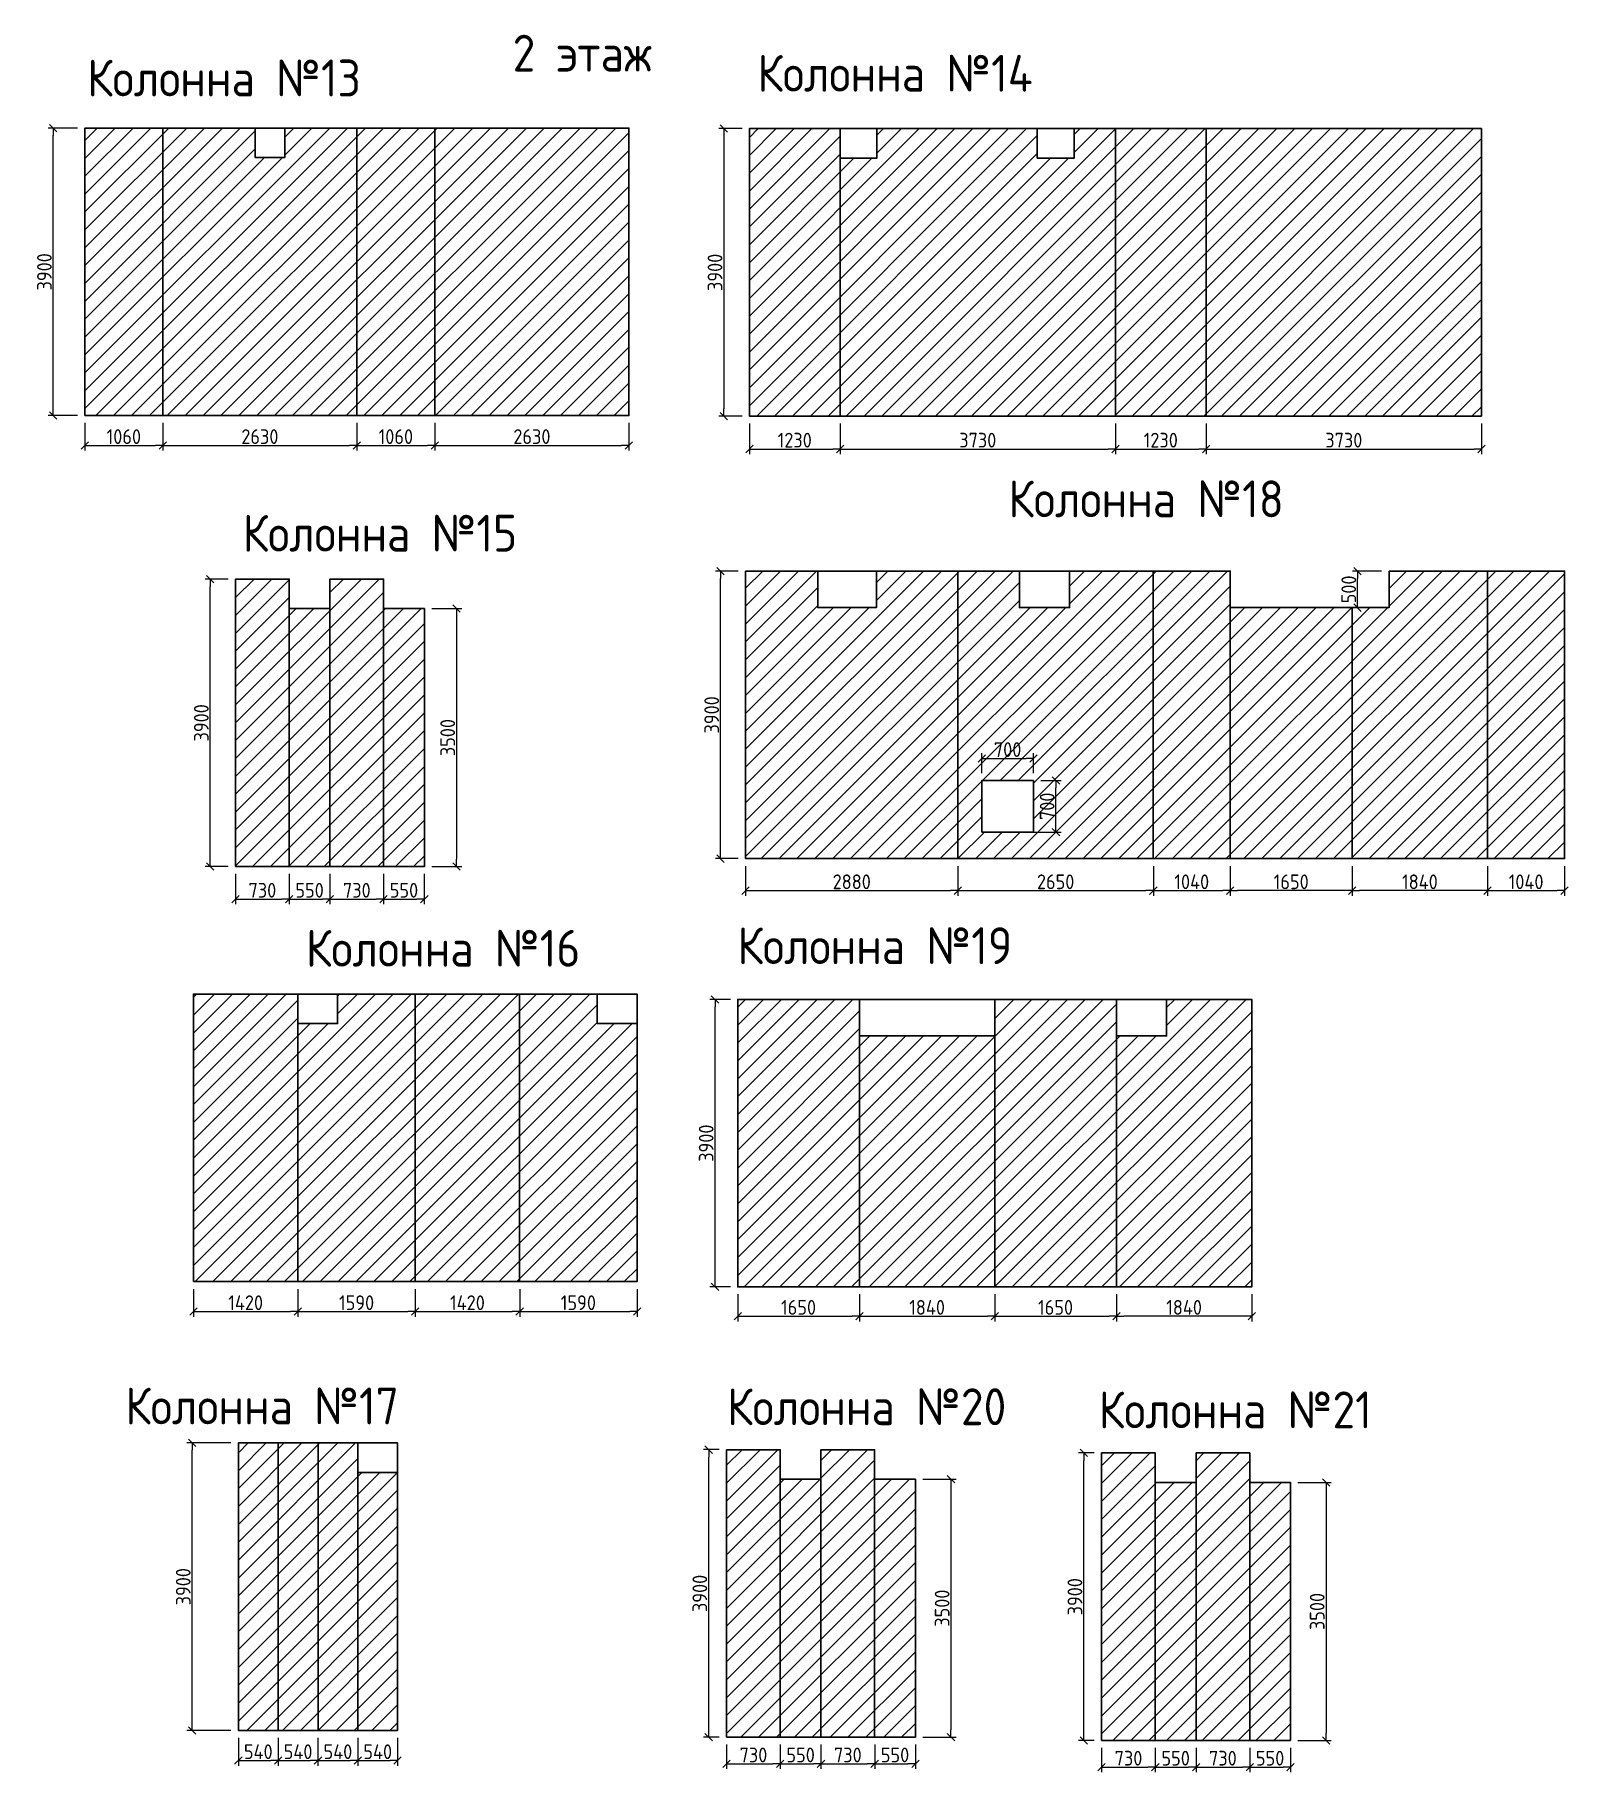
# Model space of a CAD drawing. Header units: millimetres. Extents: x 209 to 470115, y -86468 to 480215.
# Drawn here: x 435027 to 455822, y 448975 to 472541 of the extents above; entities that cross this region are included whole.
import ezdxf

# ---------------------------------------------------------------- set-up
doc = ezdxf.new("R2010")
doc.units = ezdxf.units.MM
for name, color, linetype, lineweight in [('Основные линии', 7, 'Continuous', 30), ('осново', 7, 'Continuous', 30), ('Размеры', 7, 'Continuous', 15), ('Штриховка', 7, 'Continuous', 25)]:
    doc.layers.add(name, color=color, linetype=linetype, lineweight=lineweight)
doc.styles.add('СПДС', font='isocpeur.ttf', dxfattribs={"width": 0.9})
doc.dimstyles.new('Размера А3', dxfattribs={"dimtxt": 200, "dimasz": 100, "dimexe": 70, "dimexo": 100, "dimgap": 20, "dimtad": 1, "dimdec": 0, "dimrnd": 10, "dimzin": 0, "dimdsep": 46, "dimtxsty": 'СПДС', "dimblk": 'ARROWHEAD_6', "dimcen": 1, "dimclrd": 256, "dimclre": 256, "dimclrt": 256, "dimazin": 0, "dimtfac": 1, "dimtdec": 0, "dimtmove": 2, "dimatfit": 3, "dimfxl": 1, "dimtolj": 1, "dimtzin": 0, "dimarcsym": 0})

msp = doc.modelspace()

# ---------------------------------------------------------------- texts
at = {"layer": 'Основные линии', "insert": (441507.6, 472540.8), "char_height": 500, "attachment_point": 1, "style": 'СПДС'}
msp.add_mtext_dynamic_manual_height_columns('2 этаж ', width=2291.008, gutter_width=1622.4, heights=[0], dxfattribs=at)
at = {"layer": 'осново', "char_height": 500, "attachment_point": 1, "style": 'СПДС'}
for s, width, insert in [('Колонна №14', 3780.915, (444826.4, 472268.3)), ('Колонна №13', 3780.915, (435737.8, 472204)), ('Колонна №18', 3780.915, (448230.2, 466495.8)), ('Колонна №15', 3780.915, (437846.5, 466029.9)), ('Колонна №16', 3780.915, (438704.1, 460400.5)), ('Колонна №19', 3714.233, (444556.5, 460435.1)), ('Колонна №17', 3780.915, (436254.6, 454192.5)), ('Колонна №20', 3714.233, (444416.2, 454182.2)), ('Колонна №21', 3714.233, (449455.1, 454139.5))]:
    msp.add_mtext_dynamic_manual_height_columns(s, width=width, gutter_width=1678.4, heights=[0], dxfattribs=dict(at, insert=insert))

# ---------------------------------------------------------------- blocks, each defined once
blk = doc.blocks.new('ARROWHEAD_6')
at = {"color": 0, "linetype": 'Continuous'}
for p, q in [((0, 0), (-1, 0)), ((-0.5, -0.5), (0.5, 0.5))]:
    blk.add_line(p, q, dxfattribs=at)
blk = doc.blocks.new('*D2119')
at = {"layer": 'Defpoints', "color": 0, "transparency": 16777216}
for p in [(444252, 459457), (444560, 459457), (444560, 455557)]:
    blk.add_point(p, dxfattribs=at)
at = {"layer": 'Размеры', "lineweight": -2, "transparency": 16777216}
for p, q in [((444460, 459457), (444182, 459457)), ((444252, 455657), (444252, 459357)), ((444460, 455557), (444182, 455557))]:
    blk.add_line(p, q, dxfattribs=at)
at = {"layer": 'Размеры', "lineweight": -2, "transparency": 16777216, "xscale": 100, "yscale": 100, "zscale": 100}
for p, rotation in [((444252, 459457), 90), ((444252, 455557), 270)]:
    blk.add_blockref('ARROWHEAD_6', p, dxfattribs=dict(at, rotation=rotation))
at = {"layer": 'Размеры', "transparency": 16777216, "insert": (444132, 457507), "char_height": 200, "attachment_point": 5, "rotation": 90, "style": 'СПДС'}
blk.add_mtext('\\A1;3900', dxfattribs=at)
blk = doc.blocks.new('*D2120')
at = {"layer": 'Defpoints', "color": 0, "transparency": 16777216}
for p in [(444560, 455557), (446210, 455557), (446210, 455160)]:
    blk.add_point(p, dxfattribs=at)
at = {"layer": 'Размеры', "lineweight": -2, "transparency": 16777216}
for p, q in [((444560, 455457), (444560, 455090)), ((446210, 455457), (446210, 455090)), ((444660, 455160), (446110, 455160))]:
    blk.add_line(p, q, dxfattribs=at)
at = {"layer": 'Размеры', "lineweight": -2, "transparency": 16777216, "xscale": 100, "yscale": 100, "zscale": 100, "rotation": 180}
blk.add_blockref('ARROWHEAD_6', (444560, 455160), dxfattribs=at)
at = {"layer": 'Размеры', "lineweight": -2, "transparency": 16777216, "xscale": 100, "yscale": 100, "zscale": 100}
blk.add_blockref('ARROWHEAD_6', (446210, 455160), dxfattribs=at)
at = {"layer": 'Размеры', "transparency": 16777216, "insert": (445385, 455280), "char_height": 200, "attachment_point": 5, "style": 'СПДС'}
blk.add_mtext('\\A1;1650', dxfattribs=at)
blk = doc.blocks.new('*D2121')
at = {"layer": 'Defpoints', "color": 0, "transparency": 16777216}
for p in [(446210, 455557), (448045, 455557), (448045, 455160)]:
    blk.add_point(p, dxfattribs=at)
at = {"layer": 'Размеры', "lineweight": -2, "transparency": 16777216}
for p, q in [((446210, 455457), (446210, 455090)), ((448045, 455457), (448045, 455090)), ((446310, 455160), (447945, 455160))]:
    blk.add_line(p, q, dxfattribs=at)
at = {"layer": 'Размеры', "lineweight": -2, "transparency": 16777216, "xscale": 100, "yscale": 100, "zscale": 100, "rotation": 180}
blk.add_blockref('ARROWHEAD_6', (446210, 455160), dxfattribs=at)
at = {"layer": 'Размеры', "lineweight": -2, "transparency": 16777216, "xscale": 100, "yscale": 100, "zscale": 100}
blk.add_blockref('ARROWHEAD_6', (448045, 455160), dxfattribs=at)
at = {"layer": 'Размеры', "transparency": 16777216, "insert": (447128, 455280), "char_height": 200, "attachment_point": 5, "style": 'СПДС'}
blk.add_mtext('\\A1;1840', dxfattribs=at)
blk = doc.blocks.new('*D2122')
at = {"layer": 'Defpoints', "color": 0, "transparency": 16777216}
for p in [(448045, 455557), (449695, 455557), (449695, 455160)]:
    blk.add_point(p, dxfattribs=at)
at = {"layer": 'Размеры', "lineweight": -2, "transparency": 16777216}
for p, q in [((448045, 455457), (448045, 455090)), ((449695, 455457), (449695, 455090)), ((448145, 455160), (449595, 455160))]:
    blk.add_line(p, q, dxfattribs=at)
at = {"layer": 'Размеры', "lineweight": -2, "transparency": 16777216, "xscale": 100, "yscale": 100, "zscale": 100, "rotation": 180}
blk.add_blockref('ARROWHEAD_6', (448045, 455160), dxfattribs=at)
at = {"layer": 'Размеры', "lineweight": -2, "transparency": 16777216, "xscale": 100, "yscale": 100, "zscale": 100}
blk.add_blockref('ARROWHEAD_6', (449695, 455160), dxfattribs=at)
at = {"layer": 'Размеры', "transparency": 16777216, "insert": (448870, 455280), "char_height": 200, "attachment_point": 5, "style": 'СПДС'}
blk.add_mtext('\\A1;1650', dxfattribs=at)
blk = doc.blocks.new('*D2123')
at = {"layer": 'Defpoints', "color": 0, "transparency": 16777216}
for p in [(449695, 455557), (451530, 455557), (449695, 455160)]:
    blk.add_point(p, dxfattribs=at)
at = {"layer": 'Размеры', "lineweight": -2, "transparency": 16777216}
for p, q in [((449695, 455457), (449695, 455090)), ((451530, 455457), (451530, 455090)), ((451430, 455160), (449795, 455160))]:
    blk.add_line(p, q, dxfattribs=at)
at = {"layer": 'Размеры', "lineweight": -2, "transparency": 16777216, "xscale": 100, "yscale": 100, "zscale": 100, "rotation": 180}
blk.add_blockref('ARROWHEAD_6', (449695, 455160), dxfattribs=at)
at = {"layer": 'Размеры', "lineweight": -2, "transparency": 16777216, "xscale": 100, "yscale": 100, "zscale": 100}
blk.add_blockref('ARROWHEAD_6', (451530, 455160), dxfattribs=at)
at = {"layer": 'Размеры', "transparency": 16777216, "insert": (450613, 455280), "char_height": 200, "attachment_point": 5, "style": 'СПДС'}
blk.add_mtext('\\A1;1840', dxfattribs=at)
blk = doc.blocks.new('*D2322')
at = {"layer": 'Defpoints', "color": 0, "transparency": 16777216}
for p in [(444166, 453350), (444409, 453350), (444409, 449450)]:
    blk.add_point(p, dxfattribs=at)
at = {"layer": 'Размеры', "lineweight": -2, "transparency": 16777216}
for p, q in [((444309, 453350), (444096, 453350)), ((444166, 449550), (444166, 453250)), ((444309, 449450), (444096, 449450))]:
    blk.add_line(p, q, dxfattribs=at)
at = {"layer": 'Размеры', "lineweight": -2, "transparency": 16777216, "xscale": 100, "yscale": 100, "zscale": 100}
for p, rotation in [((444166, 453350), 90), ((444166, 449450), 270)]:
    blk.add_blockref('ARROWHEAD_6', p, dxfattribs=dict(at, rotation=rotation))
at = {"layer": 'Размеры', "transparency": 16777216, "insert": (444046, 451400), "char_height": 200, "attachment_point": 5, "rotation": 90, "style": 'СПДС'}
blk.add_mtext('\\A1;3900', dxfattribs=at)
blk = doc.blocks.new('*D2323')
at = {"layer": 'Defpoints', "color": 0, "transparency": 16777216}
for p in [(444409, 449450), (445137, 449450), (445137, 449089)]:
    blk.add_point(p, dxfattribs=at)
at = {"layer": 'Размеры', "lineweight": -2, "transparency": 16777216}
for p, q in [((444409, 449350), (444409, 449019)), ((445137, 449350), (445137, 449019)), ((444509, 449089), (445037, 449089))]:
    blk.add_line(p, q, dxfattribs=at)
at = {"layer": 'Размеры', "lineweight": -2, "transparency": 16777216, "xscale": 100, "yscale": 100, "zscale": 100, "rotation": 180}
blk.add_blockref('ARROWHEAD_6', (444409, 449089), dxfattribs=at)
at = {"layer": 'Размеры', "lineweight": -2, "transparency": 16777216, "xscale": 100, "yscale": 100, "zscale": 100}
blk.add_blockref('ARROWHEAD_6', (445137, 449089), dxfattribs=at)
at = {"layer": 'Размеры', "transparency": 16777216, "insert": (444773, 449209), "char_height": 200, "attachment_point": 5, "style": 'СПДС'}
blk.add_mtext('\\A1;730', dxfattribs=at)
blk = doc.blocks.new('*D2324')
at = {"layer": 'Defpoints', "color": 0, "transparency": 16777216}
for p in [(445137, 449450), (445689, 449450), (445689, 449089)]:
    blk.add_point(p, dxfattribs=at)
at = {"layer": 'Размеры', "lineweight": -2, "transparency": 16777216}
for p, q in [((445137, 449350), (445137, 449019)), ((445689, 449350), (445689, 449019)), ((445237, 449089), (445589, 449089))]:
    blk.add_line(p, q, dxfattribs=at)
at = {"layer": 'Размеры', "lineweight": -2, "transparency": 16777216, "xscale": 100, "yscale": 100, "zscale": 100, "rotation": 180}
blk.add_blockref('ARROWHEAD_6', (445137, 449089), dxfattribs=at)
at = {"layer": 'Размеры', "lineweight": -2, "transparency": 16777216, "xscale": 100, "yscale": 100, "zscale": 100}
blk.add_blockref('ARROWHEAD_6', (445689, 449089), dxfattribs=at)
at = {"layer": 'Размеры', "transparency": 16777216, "insert": (445413, 449209), "char_height": 200, "attachment_point": 5, "style": 'СПДС'}
blk.add_mtext('\\A1;550', dxfattribs=at)
blk = doc.blocks.new('*D2325')
at = {"layer": 'Defpoints', "color": 0, "transparency": 16777216}
for p in [(444409, 449450), (445137, 449450), (445137, 449089)]:
    blk.add_point(p, dxfattribs=at)
at = {"layer": 'Размеры', "lineweight": -2, "transparency": 16777216}
for p, q in [((444409, 449350), (444409, 449019)), ((445137, 449350), (445137, 449019)), ((444509, 449089), (445037, 449089))]:
    blk.add_line(p, q, dxfattribs=at)
at = {"layer": 'Размеры', "lineweight": -2, "transparency": 16777216, "xscale": 100, "yscale": 100, "zscale": 100, "rotation": 180}
blk.add_blockref('ARROWHEAD_6', (444409, 449089), dxfattribs=at)
at = {"layer": 'Размеры', "lineweight": -2, "transparency": 16777216, "xscale": 100, "yscale": 100, "zscale": 100}
blk.add_blockref('ARROWHEAD_6', (445137, 449089), dxfattribs=at)
at = {"layer": 'Размеры', "transparency": 16777216, "insert": (444773, 449209), "char_height": 200, "attachment_point": 5, "style": 'СПДС'}
blk.add_mtext('\\A1;730', dxfattribs=at)
blk = doc.blocks.new('*D2326')
at = {"layer": 'Defpoints', "color": 0, "transparency": 16777216}
for p in [(445137, 449450), (445689, 449450), (445689, 449089)]:
    blk.add_point(p, dxfattribs=at)
at = {"layer": 'Размеры', "lineweight": -2, "transparency": 16777216}
for p, q in [((445137, 449350), (445137, 449019)), ((445689, 449350), (445689, 449019)), ((445237, 449089), (445589, 449089))]:
    blk.add_line(p, q, dxfattribs=at)
at = {"layer": 'Размеры', "lineweight": -2, "transparency": 16777216, "xscale": 100, "yscale": 100, "zscale": 100, "rotation": 180}
blk.add_blockref('ARROWHEAD_6', (445137, 449089), dxfattribs=at)
at = {"layer": 'Размеры', "lineweight": -2, "transparency": 16777216, "xscale": 100, "yscale": 100, "zscale": 100}
blk.add_blockref('ARROWHEAD_6', (445689, 449089), dxfattribs=at)
at = {"layer": 'Размеры', "transparency": 16777216, "insert": (445413, 449209), "char_height": 200, "attachment_point": 5, "style": 'СПДС'}
blk.add_mtext('\\A1;550', dxfattribs=at)
blk = doc.blocks.new('*D2327')
at = {"layer": 'Defpoints', "color": 0, "transparency": 16777216}
for p in [(444409, 449450), (445137, 449450), (445137, 449089)]:
    blk.add_point(p, dxfattribs=at)
at = {"layer": 'Размеры', "lineweight": -2, "transparency": 16777216}
for p, q in [((444409, 449350), (444409, 449019)), ((445137, 449350), (445137, 449019)), ((444509, 449089), (445037, 449089))]:
    blk.add_line(p, q, dxfattribs=at)
at = {"layer": 'Размеры', "lineweight": -2, "transparency": 16777216, "xscale": 100, "yscale": 100, "zscale": 100, "rotation": 180}
blk.add_blockref('ARROWHEAD_6', (444409, 449089), dxfattribs=at)
at = {"layer": 'Размеры', "lineweight": -2, "transparency": 16777216, "xscale": 100, "yscale": 100, "zscale": 100}
blk.add_blockref('ARROWHEAD_6', (445137, 449089), dxfattribs=at)
at = {"layer": 'Размеры', "transparency": 16777216, "insert": (444773, 449209), "char_height": 200, "attachment_point": 5, "style": 'СПДС'}
blk.add_mtext('\\A1;730', dxfattribs=at)
blk = doc.blocks.new('*D2328')
at = {"layer": 'Defpoints', "color": 0, "transparency": 16777216}
for p in [(445137, 449450), (445689, 449450), (445689, 449089)]:
    blk.add_point(p, dxfattribs=at)
at = {"layer": 'Размеры', "lineweight": -2, "transparency": 16777216}
for p, q in [((445137, 449350), (445137, 449019)), ((445689, 449350), (445689, 449019)), ((445237, 449089), (445589, 449089))]:
    blk.add_line(p, q, dxfattribs=at)
at = {"layer": 'Размеры', "lineweight": -2, "transparency": 16777216, "xscale": 100, "yscale": 100, "zscale": 100, "rotation": 180}
blk.add_blockref('ARROWHEAD_6', (445137, 449089), dxfattribs=at)
at = {"layer": 'Размеры', "lineweight": -2, "transparency": 16777216, "xscale": 100, "yscale": 100, "zscale": 100}
blk.add_blockref('ARROWHEAD_6', (445689, 449089), dxfattribs=at)
at = {"layer": 'Размеры', "transparency": 16777216, "insert": (445413, 449209), "char_height": 200, "attachment_point": 5, "style": 'СПДС'}
blk.add_mtext('\\A1;550', dxfattribs=at)
blk = doc.blocks.new('*D2312')
at = {"layer": 'Defpoints', "color": 0, "transparency": 16777216}
for p in [(445689, 449450), (446417, 449450), (446417, 449089)]:
    blk.add_point(p, dxfattribs=at)
at = {"layer": 'Размеры', "lineweight": -2, "transparency": 16777216}
for p, q in [((445689, 449350), (445689, 449019)), ((446417, 449350), (446417, 449019)), ((445789, 449089), (446317, 449089))]:
    blk.add_line(p, q, dxfattribs=at)
at = {"layer": 'Размеры', "lineweight": -2, "transparency": 16777216, "xscale": 100, "yscale": 100, "zscale": 100, "rotation": 180}
blk.add_blockref('ARROWHEAD_6', (445689, 449089), dxfattribs=at)
at = {"layer": 'Размеры', "lineweight": -2, "transparency": 16777216, "xscale": 100, "yscale": 100, "zscale": 100}
blk.add_blockref('ARROWHEAD_6', (446417, 449089), dxfattribs=at)
at = {"layer": 'Размеры', "transparency": 16777216, "insert": (446053, 449209), "char_height": 200, "attachment_point": 5, "style": 'СПДС'}
blk.add_mtext('\\A1;730', dxfattribs=at)
blk = doc.blocks.new('*D2313')
at = {"layer": 'Defpoints', "color": 0, "transparency": 16777216}
for p in [(446417, 449450), (446969, 449450), (446969, 449089)]:
    blk.add_point(p, dxfattribs=at)
at = {"layer": 'Размеры', "lineweight": -2, "transparency": 16777216}
for p, q in [((446417, 449350), (446417, 449019)), ((446969, 449350), (446969, 449019)), ((446517, 449089), (446869, 449089))]:
    blk.add_line(p, q, dxfattribs=at)
at = {"layer": 'Размеры', "lineweight": -2, "transparency": 16777216, "xscale": 100, "yscale": 100, "zscale": 100, "rotation": 180}
blk.add_blockref('ARROWHEAD_6', (446417, 449089), dxfattribs=at)
at = {"layer": 'Размеры', "lineweight": -2, "transparency": 16777216, "xscale": 100, "yscale": 100, "zscale": 100}
blk.add_blockref('ARROWHEAD_6', (446969, 449089), dxfattribs=at)
at = {"layer": 'Размеры', "transparency": 16777216, "insert": (446693, 449209), "char_height": 200, "attachment_point": 5, "style": 'СПДС'}
blk.add_mtext('\\A1;550', dxfattribs=at)
blk = doc.blocks.new('*D2314')
at = {"layer": 'Defpoints', "color": 0, "transparency": 16777216}
for p in [(445689, 449450), (446417, 449450), (446417, 449089)]:
    blk.add_point(p, dxfattribs=at)
at = {"layer": 'Размеры', "lineweight": -2, "transparency": 16777216}
for p, q in [((445689, 449350), (445689, 449019)), ((446417, 449350), (446417, 449019)), ((445789, 449089), (446317, 449089))]:
    blk.add_line(p, q, dxfattribs=at)
at = {"layer": 'Размеры', "lineweight": -2, "transparency": 16777216, "xscale": 100, "yscale": 100, "zscale": 100, "rotation": 180}
blk.add_blockref('ARROWHEAD_6', (445689, 449089), dxfattribs=at)
at = {"layer": 'Размеры', "lineweight": -2, "transparency": 16777216, "xscale": 100, "yscale": 100, "zscale": 100}
blk.add_blockref('ARROWHEAD_6', (446417, 449089), dxfattribs=at)
at = {"layer": 'Размеры', "transparency": 16777216, "insert": (446053, 449209), "char_height": 200, "attachment_point": 5, "style": 'СПДС'}
blk.add_mtext('\\A1;730', dxfattribs=at)
blk = doc.blocks.new('*D2315')
at = {"layer": 'Defpoints', "color": 0, "transparency": 16777216}
for p in [(446417, 449450), (446969, 449450), (446969, 449089)]:
    blk.add_point(p, dxfattribs=at)
at = {"layer": 'Размеры', "lineweight": -2, "transparency": 16777216}
for p, q in [((446417, 449350), (446417, 449019)), ((446969, 449350), (446969, 449019)), ((446517, 449089), (446869, 449089))]:
    blk.add_line(p, q, dxfattribs=at)
at = {"layer": 'Размеры', "lineweight": -2, "transparency": 16777216, "xscale": 100, "yscale": 100, "zscale": 100, "rotation": 180}
blk.add_blockref('ARROWHEAD_6', (446417, 449089), dxfattribs=at)
at = {"layer": 'Размеры', "lineweight": -2, "transparency": 16777216, "xscale": 100, "yscale": 100, "zscale": 100}
blk.add_blockref('ARROWHEAD_6', (446969, 449089), dxfattribs=at)
at = {"layer": 'Размеры', "transparency": 16777216, "insert": (446693, 449209), "char_height": 200, "attachment_point": 5, "style": 'СПДС'}
blk.add_mtext('\\A1;550', dxfattribs=at)
blk = doc.blocks.new('*D2316')
at = {"layer": 'Defpoints', "color": 0, "transparency": 16777216}
for p in [(445689, 449450), (446417, 449450), (446417, 449089)]:
    blk.add_point(p, dxfattribs=at)
at = {"layer": 'Размеры', "lineweight": -2, "transparency": 16777216}
for p, q in [((445689, 449350), (445689, 449019)), ((446417, 449350), (446417, 449019)), ((445789, 449089), (446317, 449089))]:
    blk.add_line(p, q, dxfattribs=at)
at = {"layer": 'Размеры', "lineweight": -2, "transparency": 16777216, "xscale": 100, "yscale": 100, "zscale": 100, "rotation": 180}
blk.add_blockref('ARROWHEAD_6', (445689, 449089), dxfattribs=at)
at = {"layer": 'Размеры', "lineweight": -2, "transparency": 16777216, "xscale": 100, "yscale": 100, "zscale": 100}
blk.add_blockref('ARROWHEAD_6', (446417, 449089), dxfattribs=at)
at = {"layer": 'Размеры', "transparency": 16777216, "insert": (446053, 449209), "char_height": 200, "attachment_point": 5, "style": 'СПДС'}
blk.add_mtext('\\A1;730', dxfattribs=at)
blk = doc.blocks.new('*D2317')
at = {"layer": 'Defpoints', "color": 0, "transparency": 16777216}
for p in [(446417, 449450), (446969, 449450), (446969, 449089)]:
    blk.add_point(p, dxfattribs=at)
at = {"layer": 'Размеры', "lineweight": -2, "transparency": 16777216}
for p, q in [((446417, 449350), (446417, 449019)), ((446969, 449350), (446969, 449019)), ((446517, 449089), (446869, 449089))]:
    blk.add_line(p, q, dxfattribs=at)
at = {"layer": 'Размеры', "lineweight": -2, "transparency": 16777216, "xscale": 100, "yscale": 100, "zscale": 100, "rotation": 180}
blk.add_blockref('ARROWHEAD_6', (446417, 449089), dxfattribs=at)
at = {"layer": 'Размеры', "lineweight": -2, "transparency": 16777216, "xscale": 100, "yscale": 100, "zscale": 100}
blk.add_blockref('ARROWHEAD_6', (446969, 449089), dxfattribs=at)
at = {"layer": 'Размеры', "transparency": 16777216, "insert": (446693, 449209), "char_height": 200, "attachment_point": 5, "style": 'СПДС'}
blk.add_mtext('\\A1;550', dxfattribs=at)
blk = doc.blocks.new('*D2329')
at = {"layer": 'Defpoints', "color": 0, "transparency": 16777216}
for p in [(446969, 452950), (446969, 449450), (447452, 449450)]:
    blk.add_point(p, dxfattribs=at)
at = {"layer": 'Размеры', "lineweight": -2, "transparency": 16777216}
for p, q in [((447069, 452950), (447522, 452950)), ((447452, 452850), (447452, 449550)), ((447069, 449450), (447522, 449450))]:
    blk.add_line(p, q, dxfattribs=at)
at = {"layer": 'Размеры', "lineweight": -2, "transparency": 16777216, "xscale": 100, "yscale": 100, "zscale": 100}
for p, rotation in [((447452, 452950), 90), ((447452, 449450), 270)]:
    blk.add_blockref('ARROWHEAD_6', p, dxfattribs=dict(at, rotation=rotation))
at = {"layer": 'Размеры', "transparency": 16777216, "insert": (447332, 451200), "char_height": 200, "attachment_point": 5, "rotation": 90, "style": 'СПДС'}
blk.add_mtext('\\A1;3500', dxfattribs=at)
blk = doc.blocks.new('*D2340')
at = {"layer": 'Defpoints', "color": 0, "transparency": 16777216}
for p in [(444327, 465266), (444666, 465266), (444666, 461366)]:
    blk.add_point(p, dxfattribs=at)
at = {"layer": 'Размеры', "lineweight": -2, "transparency": 16777216}
for p, q in [((444566, 465266), (444257, 465266)), ((444327, 461466), (444327, 465166)), ((444566, 461366), (444257, 461366))]:
    blk.add_line(p, q, dxfattribs=at)
at = {"layer": 'Размеры', "lineweight": -2, "transparency": 16777216, "xscale": 100, "yscale": 100, "zscale": 100}
for p, rotation in [((444327, 465266), 90), ((444327, 461366), 270)]:
    blk.add_blockref('ARROWHEAD_6', p, dxfattribs=dict(at, rotation=rotation))
at = {"layer": 'Размеры', "transparency": 16777216, "insert": (444207, 463316), "char_height": 200, "attachment_point": 5, "rotation": 90, "style": 'СПДС'}
blk.add_mtext('\\A1;3900', dxfattribs=at)
blk = doc.blocks.new('*D2341')
at = {"layer": 'Defpoints', "color": 0, "transparency": 16777216}
for p in [(444666, 461366), (447546, 461366), (447546, 460932)]:
    blk.add_point(p, dxfattribs=at)
at = {"layer": 'Размеры', "lineweight": -2, "transparency": 16777216}
for p, q in [((444666, 461266), (444666, 460862)), ((447546, 461266), (447546, 460862)), ((444766, 460932), (447446, 460932))]:
    blk.add_line(p, q, dxfattribs=at)
at = {"layer": 'Размеры', "lineweight": -2, "transparency": 16777216, "xscale": 100, "yscale": 100, "zscale": 100, "rotation": 180}
blk.add_blockref('ARROWHEAD_6', (444666, 460932), dxfattribs=at)
at = {"layer": 'Размеры', "lineweight": -2, "transparency": 16777216, "xscale": 100, "yscale": 100, "zscale": 100}
blk.add_blockref('ARROWHEAD_6', (447546, 460932), dxfattribs=at)
at = {"layer": 'Размеры', "transparency": 16777216, "insert": (446106, 461052), "char_height": 200, "attachment_point": 5, "style": 'СПДС'}
blk.add_mtext('\\A1;2880', dxfattribs=at)
blk = doc.blocks.new('*D2342')
at = {"layer": 'Defpoints', "color": 0, "transparency": 16777216}
for p in [(448570, 462725), (447870, 462426), (448570, 462426)]:
    blk.add_point(p, dxfattribs=at)
at = {"layer": 'Размеры', "lineweight": -2, "transparency": 16777216}
for p, q in [((447870, 462526), (447870, 462795)), ((447970, 462725), (448470, 462725)), ((448570, 462526), (448570, 462795))]:
    blk.add_line(p, q, dxfattribs=at)
at = {"layer": 'Размеры', "lineweight": -2, "transparency": 16777216, "xscale": 100, "yscale": 100, "zscale": 100, "rotation": 180}
blk.add_blockref('ARROWHEAD_6', (447870, 462725), dxfattribs=at)
at = {"layer": 'Размеры', "lineweight": -2, "transparency": 16777216, "xscale": 100, "yscale": 100, "zscale": 100}
blk.add_blockref('ARROWHEAD_6', (448570, 462725), dxfattribs=at)
at = {"layer": 'Размеры', "transparency": 16777216, "insert": (448220, 462845), "char_height": 200, "attachment_point": 5, "style": 'СПДС'}
blk.add_mtext('\\A1;700', dxfattribs=at)
blk = doc.blocks.new('*D2343')
at = {"layer": 'Defpoints', "color": 0, "transparency": 16777216}
for p in [(448570, 462426), (448876, 462426), (448471, 461726)]:
    blk.add_point(p, dxfattribs=at)
at = {"layer": 'Размеры', "lineweight": -2, "transparency": 16777216}
for p, q in [((448670, 462426), (448946, 462426)), ((448876, 461826), (448876, 462326)), ((448571, 461726), (448946, 461726))]:
    blk.add_line(p, q, dxfattribs=at)
at = {"layer": 'Размеры', "lineweight": -2, "transparency": 16777216, "xscale": 100, "yscale": 100, "zscale": 100}
for p, rotation in [((448876, 462426), 90), ((448876, 461726), 270)]:
    blk.add_blockref('ARROWHEAD_6', p, dxfattribs=dict(at, rotation=rotation))
at = {"layer": 'Размеры', "transparency": 16777216, "insert": (448756, 462076), "char_height": 200, "attachment_point": 5, "rotation": 90, "style": 'СПДС'}
blk.add_mtext('\\A1;700', dxfattribs=at)
blk = doc.blocks.new('*D2344')
at = {"layer": 'Defpoints', "color": 0, "transparency": 16777216}
for p in [(447546, 461366), (450196, 461366), (450196, 460932)]:
    blk.add_point(p, dxfattribs=at)
at = {"layer": 'Размеры', "lineweight": -2, "transparency": 16777216}
for p, q in [((447546, 461266), (447546, 460862)), ((450196, 461266), (450196, 460862)), ((447646, 460932), (450096, 460932))]:
    blk.add_line(p, q, dxfattribs=at)
at = {"layer": 'Размеры', "lineweight": -2, "transparency": 16777216, "xscale": 100, "yscale": 100, "zscale": 100, "rotation": 180}
blk.add_blockref('ARROWHEAD_6', (447546, 460932), dxfattribs=at)
at = {"layer": 'Размеры', "lineweight": -2, "transparency": 16777216, "xscale": 100, "yscale": 100, "zscale": 100}
blk.add_blockref('ARROWHEAD_6', (450196, 460932), dxfattribs=at)
at = {"layer": 'Размеры', "transparency": 16777216, "insert": (448871, 461052), "char_height": 200, "attachment_point": 5, "style": 'СПДС'}
blk.add_mtext('\\A1;2650', dxfattribs=at)
blk = doc.blocks.new('*D2345')
at = {"layer": 'Defpoints', "color": 0, "transparency": 16777216}
for p in [(450196, 461366), (451239, 461366), (451239, 460932)]:
    blk.add_point(p, dxfattribs=at)
at = {"layer": 'Размеры', "lineweight": -2, "transparency": 16777216}
for p, q in [((450196, 461266), (450196, 460862)), ((451239, 461266), (451239, 460862)), ((450296, 460932), (451139, 460932))]:
    blk.add_line(p, q, dxfattribs=at)
at = {"layer": 'Размеры', "lineweight": -2, "transparency": 16777216, "xscale": 100, "yscale": 100, "zscale": 100, "rotation": 180}
blk.add_blockref('ARROWHEAD_6', (450196, 460932), dxfattribs=at)
at = {"layer": 'Размеры', "lineweight": -2, "transparency": 16777216, "xscale": 100, "yscale": 100, "zscale": 100}
blk.add_blockref('ARROWHEAD_6', (451239, 460932), dxfattribs=at)
at = {"layer": 'Размеры', "transparency": 16777216, "insert": (450717, 461052), "char_height": 200, "attachment_point": 5, "style": 'СПДС'}
blk.add_mtext('\\A1;1040', dxfattribs=at)
blk = doc.blocks.new('*D2346')
at = {"layer": 'Defpoints', "color": 0, "transparency": 16777216}
for p in [(451239, 461366), (452892, 461366), (451239, 460932)]:
    blk.add_point(p, dxfattribs=at)
at = {"layer": 'Размеры', "lineweight": -2, "transparency": 16777216}
for p, q in [((451239, 461266), (451239, 460862)), ((452892, 461266), (452892, 460862)), ((452792, 460932), (451339, 460932))]:
    blk.add_line(p, q, dxfattribs=at)
at = {"layer": 'Размеры', "lineweight": -2, "transparency": 16777216, "xscale": 100, "yscale": 100, "zscale": 100, "rotation": 180}
blk.add_blockref('ARROWHEAD_6', (451239, 460932), dxfattribs=at)
at = {"layer": 'Размеры', "lineweight": -2, "transparency": 16777216, "xscale": 100, "yscale": 100, "zscale": 100}
blk.add_blockref('ARROWHEAD_6', (452892, 460932), dxfattribs=at)
at = {"layer": 'Размеры', "transparency": 16777216, "insert": (452066, 461052), "char_height": 200, "attachment_point": 5, "style": 'СПДС'}
blk.add_mtext('\\A1;1650', dxfattribs=at)
blk = doc.blocks.new('*D2347')
at = {"layer": 'Defpoints', "color": 0, "transparency": 16777216}
for p in [(452892, 461366), (454729, 461366), (452892, 460932)]:
    blk.add_point(p, dxfattribs=at)
at = {"layer": 'Размеры', "lineweight": -2, "transparency": 16777216}
for p, q in [((452892, 461266), (452892, 460862)), ((454729, 461266), (454729, 460862)), ((454629, 460932), (452992, 460932))]:
    blk.add_line(p, q, dxfattribs=at)
at = {"layer": 'Размеры', "lineweight": -2, "transparency": 16777216, "xscale": 100, "yscale": 100, "zscale": 100, "rotation": 180}
blk.add_blockref('ARROWHEAD_6', (452892, 460932), dxfattribs=at)
at = {"layer": 'Размеры', "lineweight": -2, "transparency": 16777216, "xscale": 100, "yscale": 100, "zscale": 100}
blk.add_blockref('ARROWHEAD_6', (454729, 460932), dxfattribs=at)
at = {"layer": 'Размеры', "transparency": 16777216, "insert": (453811, 461052), "char_height": 200, "attachment_point": 5, "style": 'СПДС'}
blk.add_mtext('\\A1;1840', dxfattribs=at)
blk = doc.blocks.new('*D2348')
at = {"layer": 'Defpoints', "color": 0, "transparency": 16777216}
for p in [(454729, 461366), (455772, 461366), (455772, 460932)]:
    blk.add_point(p, dxfattribs=at)
at = {"layer": 'Размеры', "lineweight": -2, "transparency": 16777216}
for p, q in [((454729, 461266), (454729, 460862)), ((455772, 461266), (455772, 460862)), ((454829, 460932), (455672, 460932))]:
    blk.add_line(p, q, dxfattribs=at)
at = {"layer": 'Размеры', "lineweight": -2, "transparency": 16777216, "xscale": 100, "yscale": 100, "zscale": 100, "rotation": 180}
blk.add_blockref('ARROWHEAD_6', (454729, 460932), dxfattribs=at)
at = {"layer": 'Размеры', "lineweight": -2, "transparency": 16777216, "xscale": 100, "yscale": 100, "zscale": 100}
blk.add_blockref('ARROWHEAD_6', (455772, 460932), dxfattribs=at)
at = {"layer": 'Размеры', "transparency": 16777216, "insert": (455251, 461052), "char_height": 200, "attachment_point": 5, "style": 'СПДС'}
blk.add_mtext('\\A1;1040', dxfattribs=at)
blk = doc.blocks.new('*D2349')
at = {"layer": 'Defpoints', "color": 0, "transparency": 16777216}
for p in [(452966, 465266), (453392, 465266), (453392, 464770)]:
    blk.add_point(p, dxfattribs=at)
at = {"layer": 'Размеры', "lineweight": -2, "transparency": 16777216}
for p, q in [((453292, 465266), (452896, 465266)), ((452966, 464870), (452966, 465166)), ((453292, 464770), (452896, 464770))]:
    blk.add_line(p, q, dxfattribs=at)
at = {"layer": 'Размеры', "lineweight": -2, "transparency": 16777216, "xscale": 100, "yscale": 100, "zscale": 100}
for p, rotation in [((452966, 465266), 90), ((452966, 464770), 270)]:
    blk.add_blockref('ARROWHEAD_6', p, dxfattribs=dict(at, rotation=rotation))
at = {"layer": 'Размеры', "transparency": 16777216, "insert": (452846, 465018), "char_height": 200, "attachment_point": 5, "rotation": 90, "style": 'СПДС'}
blk.add_mtext('\\A1;500', dxfattribs=at)
blk = doc.blocks.new('*D2355')
at = {"layer": 'Defpoints', "color": 0, "transparency": 16777216}
for p in [(444718, 471268), (444372, 467368), (444718, 467368)]:
    blk.add_point(p, dxfattribs=at)
at = {"layer": 'Размеры', "lineweight": -2, "transparency": 16777216}
for p, q in [((444618, 471268), (444302, 471268)), ((444372, 471168), (444372, 467468)), ((444618, 467368), (444302, 467368))]:
    blk.add_line(p, q, dxfattribs=at)
at = {"layer": 'Размеры', "lineweight": -2, "transparency": 16777216, "xscale": 100, "yscale": 100, "zscale": 100}
for p, rotation in [((444372, 471268), 90), ((444372, 467368), 270)]:
    blk.add_blockref('ARROWHEAD_6', p, dxfattribs=dict(at, rotation=rotation))
at = {"layer": 'Размеры', "transparency": 16777216, "insert": (444252, 469318), "char_height": 200, "attachment_point": 5, "rotation": 90, "style": 'СПДС'}
blk.add_mtext('\\A1;3900', dxfattribs=at)
blk = doc.blocks.new('*D2356')
at = {"layer": 'Defpoints', "color": 0, "transparency": 16777216}
for p in [(444718, 467368), (445948, 467368), (445948, 466922)]:
    blk.add_point(p, dxfattribs=at)
at = {"layer": 'Размеры', "lineweight": -2, "transparency": 16777216}
for p, q in [((444718, 467268), (444718, 466852)), ((445948, 467268), (445948, 466852)), ((444818, 466922), (445848, 466922))]:
    blk.add_line(p, q, dxfattribs=at)
at = {"layer": 'Размеры', "lineweight": -2, "transparency": 16777216, "xscale": 100, "yscale": 100, "zscale": 100, "rotation": 180}
blk.add_blockref('ARROWHEAD_6', (444718, 466922), dxfattribs=at)
at = {"layer": 'Размеры', "lineweight": -2, "transparency": 16777216, "xscale": 100, "yscale": 100, "zscale": 100}
blk.add_blockref('ARROWHEAD_6', (445948, 466922), dxfattribs=at)
at = {"layer": 'Размеры', "transparency": 16777216, "insert": (445333, 467042), "char_height": 200, "attachment_point": 5, "style": 'СПДС'}
blk.add_mtext('\\A1;1230', dxfattribs=at)
blk = doc.blocks.new('*D2357')
at = {"layer": 'Defpoints', "color": 0, "transparency": 16777216}
for p in [(445948, 467368), (449682, 467368), (449682, 466922)]:
    blk.add_point(p, dxfattribs=at)
at = {"layer": 'Размеры', "lineweight": -2, "transparency": 16777216}
for p, q in [((445948, 467268), (445948, 466852)), ((449682, 467268), (449682, 466852)), ((446048, 466922), (449582, 466922))]:
    blk.add_line(p, q, dxfattribs=at)
at = {"layer": 'Размеры', "lineweight": -2, "transparency": 16777216, "xscale": 100, "yscale": 100, "zscale": 100, "rotation": 180}
blk.add_blockref('ARROWHEAD_6', (445948, 466922), dxfattribs=at)
at = {"layer": 'Размеры', "lineweight": -2, "transparency": 16777216, "xscale": 100, "yscale": 100, "zscale": 100}
blk.add_blockref('ARROWHEAD_6', (449682, 466922), dxfattribs=at)
at = {"layer": 'Размеры', "transparency": 16777216, "insert": (447815, 467042), "char_height": 200, "attachment_point": 5, "style": 'СПДС'}
blk.add_mtext('\\A1;3730', dxfattribs=at)
blk = doc.blocks.new('*D2358')
at = {"layer": 'Defpoints', "color": 0, "transparency": 16777216}
for p in [(449682, 467368), (450912, 467368), (450912, 466922)]:
    blk.add_point(p, dxfattribs=at)
at = {"layer": 'Размеры', "lineweight": -2, "transparency": 16777216}
for p, q in [((449682, 467268), (449682, 466852)), ((450912, 467268), (450912, 466852)), ((449782, 466922), (450812, 466922))]:
    blk.add_line(p, q, dxfattribs=at)
at = {"layer": 'Размеры', "lineweight": -2, "transparency": 16777216, "xscale": 100, "yscale": 100, "zscale": 100, "rotation": 180}
blk.add_blockref('ARROWHEAD_6', (449682, 466922), dxfattribs=at)
at = {"layer": 'Размеры', "lineweight": -2, "transparency": 16777216, "xscale": 100, "yscale": 100, "zscale": 100}
blk.add_blockref('ARROWHEAD_6', (450912, 466922), dxfattribs=at)
at = {"layer": 'Размеры', "transparency": 16777216, "insert": (450297, 467042), "char_height": 200, "attachment_point": 5, "style": 'СПДС'}
blk.add_mtext('\\A1;1230', dxfattribs=at)
blk = doc.blocks.new('*D2359')
at = {"layer": 'Defpoints', "color": 0, "transparency": 16777216}
for p in [(450912, 467368), (454646, 467368), (454646, 466922)]:
    blk.add_point(p, dxfattribs=at)
at = {"layer": 'Размеры', "lineweight": -2, "transparency": 16777216}
for p, q in [((450912, 467268), (450912, 466852)), ((454646, 467268), (454646, 466852)), ((451012, 466922), (454546, 466922))]:
    blk.add_line(p, q, dxfattribs=at)
at = {"layer": 'Размеры', "lineweight": -2, "transparency": 16777216, "xscale": 100, "yscale": 100, "zscale": 100, "rotation": 180}
blk.add_blockref('ARROWHEAD_6', (450912, 466922), dxfattribs=at)
at = {"layer": 'Размеры', "lineweight": -2, "transparency": 16777216, "xscale": 100, "yscale": 100, "zscale": 100}
blk.add_blockref('ARROWHEAD_6', (454646, 466922), dxfattribs=at)
at = {"layer": 'Размеры', "transparency": 16777216, "insert": (452779, 467042), "char_height": 200, "attachment_point": 5, "style": 'СПДС'}
blk.add_mtext('\\A1;3730', dxfattribs=at)
blk = doc.blocks.new('*D2365')
at = {"layer": 'Defpoints', "color": 0, "transparency": 16777216}
for p in [(435278, 471275), (435707, 471275), (435707, 467375)]:
    blk.add_point(p, dxfattribs=at)
at = {"layer": 'Размеры', "lineweight": -2, "transparency": 16777216}
for p, q in [((435607, 471275), (435208, 471275)), ((435278, 467475), (435278, 471175)), ((435607, 467375), (435208, 467375))]:
    blk.add_line(p, q, dxfattribs=at)
at = {"layer": 'Размеры', "lineweight": -2, "transparency": 16777216, "xscale": 100, "yscale": 100, "zscale": 100}
for p, rotation in [((435278, 471275), 90), ((435278, 467375), 270)]:
    blk.add_blockref('ARROWHEAD_6', p, dxfattribs=dict(at, rotation=rotation))
at = {"layer": 'Размеры', "transparency": 16777216, "insert": (435158, 469325), "char_height": 200, "attachment_point": 5, "rotation": 90, "style": 'СПДС'}
blk.add_mtext('\\A1;3900', dxfattribs=at)
blk = doc.blocks.new('*D2366')
at = {"layer": 'Defpoints', "color": 0, "transparency": 16777216}
for p in [(435707, 467375), (436764, 467375), (436764, 466970)]:
    blk.add_point(p, dxfattribs=at)
at = {"layer": 'Размеры', "lineweight": -2, "transparency": 16777216}
for p, q in [((435707, 467275), (435707, 466900)), ((436764, 467275), (436764, 466900)), ((435807, 466970), (436664, 466970))]:
    blk.add_line(p, q, dxfattribs=at)
at = {"layer": 'Размеры', "lineweight": -2, "transparency": 16777216, "xscale": 100, "yscale": 100, "zscale": 100, "rotation": 180}
blk.add_blockref('ARROWHEAD_6', (435707, 466970), dxfattribs=at)
at = {"layer": 'Размеры', "lineweight": -2, "transparency": 16777216, "xscale": 100, "yscale": 100, "zscale": 100}
blk.add_blockref('ARROWHEAD_6', (436764, 466970), dxfattribs=at)
at = {"layer": 'Размеры', "transparency": 16777216, "insert": (436235, 467090), "char_height": 200, "attachment_point": 5, "style": 'СПДС'}
blk.add_mtext('\\A1;1060', dxfattribs=at)
blk = doc.blocks.new('*D2367')
at = {"layer": 'Defpoints', "color": 0, "transparency": 16777216}
for p in [(436764, 467375), (439396, 467375), (439396, 466970)]:
    blk.add_point(p, dxfattribs=at)
at = {"layer": 'Размеры', "lineweight": -2, "transparency": 16777216}
for p, q in [((436764, 467275), (436764, 466900)), ((439396, 467275), (439396, 466900)), ((436864, 466970), (439296, 466970))]:
    blk.add_line(p, q, dxfattribs=at)
at = {"layer": 'Размеры', "lineweight": -2, "transparency": 16777216, "xscale": 100, "yscale": 100, "zscale": 100, "rotation": 180}
blk.add_blockref('ARROWHEAD_6', (436764, 466970), dxfattribs=at)
at = {"layer": 'Размеры', "lineweight": -2, "transparency": 16777216, "xscale": 100, "yscale": 100, "zscale": 100}
blk.add_blockref('ARROWHEAD_6', (439396, 466970), dxfattribs=at)
at = {"layer": 'Размеры', "transparency": 16777216, "insert": (438080, 467090), "char_height": 200, "attachment_point": 5, "style": 'СПДС'}
blk.add_mtext('\\A1;2630', dxfattribs=at)
blk = doc.blocks.new('*D2368')
at = {"layer": 'Defpoints', "color": 0, "transparency": 16777216}
for p in [(439396, 467375), (440453, 467375), (440453, 466970)]:
    blk.add_point(p, dxfattribs=at)
at = {"layer": 'Размеры', "lineweight": -2, "transparency": 16777216}
for p, q in [((439396, 467275), (439396, 466900)), ((440453, 467275), (440453, 466900)), ((439496, 466970), (440353, 466970))]:
    blk.add_line(p, q, dxfattribs=at)
at = {"layer": 'Размеры', "lineweight": -2, "transparency": 16777216, "xscale": 100, "yscale": 100, "zscale": 100, "rotation": 180}
blk.add_blockref('ARROWHEAD_6', (439396, 466970), dxfattribs=at)
at = {"layer": 'Размеры', "lineweight": -2, "transparency": 16777216, "xscale": 100, "yscale": 100, "zscale": 100}
blk.add_blockref('ARROWHEAD_6', (440453, 466970), dxfattribs=at)
at = {"layer": 'Размеры', "transparency": 16777216, "insert": (439924, 467090), "char_height": 200, "attachment_point": 5, "style": 'СПДС'}
blk.add_mtext('\\A1;1060', dxfattribs=at)
blk = doc.blocks.new('*D2369')
at = {"layer": 'Defpoints', "color": 0, "transparency": 16777216}
for p in [(440453, 467375), (443085, 467375), (443085, 466970)]:
    blk.add_point(p, dxfattribs=at)
at = {"layer": 'Размеры', "lineweight": -2, "transparency": 16777216}
for p, q in [((440453, 467275), (440453, 466900)), ((443085, 467275), (443085, 466900)), ((440553, 466970), (442985, 466970))]:
    blk.add_line(p, q, dxfattribs=at)
at = {"layer": 'Размеры', "lineweight": -2, "transparency": 16777216, "xscale": 100, "yscale": 100, "zscale": 100, "rotation": 180}
blk.add_blockref('ARROWHEAD_6', (440453, 466970), dxfattribs=at)
at = {"layer": 'Размеры', "lineweight": -2, "transparency": 16777216, "xscale": 100, "yscale": 100, "zscale": 100}
blk.add_blockref('ARROWHEAD_6', (443085, 466970), dxfattribs=at)
at = {"layer": 'Размеры', "transparency": 16777216, "insert": (441769, 467090), "char_height": 200, "attachment_point": 5, "style": 'СПДС'}
blk.add_mtext('\\A1;2630', dxfattribs=at)
blk = doc.blocks.new('*D2402')
at = {"layer": 'Defpoints', "color": 0, "transparency": 16777216}
for p in [(437179, 455629), (438595, 455629), (438595, 455223)]:
    blk.add_point(p, dxfattribs=at)
at = {"layer": 'Размеры', "lineweight": -2, "transparency": 16777216}
for p, q in [((437179, 455529), (437179, 455153)), ((438595, 455529), (438595, 455153)), ((437279, 455223), (438495, 455223))]:
    blk.add_line(p, q, dxfattribs=at)
at = {"layer": 'Размеры', "lineweight": -2, "transparency": 16777216, "xscale": 100, "yscale": 100, "zscale": 100, "rotation": 180}
blk.add_blockref('ARROWHEAD_6', (437179, 455223), dxfattribs=at)
at = {"layer": 'Размеры', "lineweight": -2, "transparency": 16777216, "xscale": 100, "yscale": 100, "zscale": 100}
blk.add_blockref('ARROWHEAD_6', (438595, 455223), dxfattribs=at)
at = {"layer": 'Размеры', "transparency": 16777216, "insert": (437887, 455343), "char_height": 200, "attachment_point": 5, "style": 'СПДС'}
blk.add_mtext('\\A1;1420', dxfattribs=at)
blk = doc.blocks.new('*D2403')
at = {"layer": 'Defpoints', "color": 0, "transparency": 16777216}
for p in [(438595, 455629), (440187, 455629), (440187, 455223)]:
    blk.add_point(p, dxfattribs=at)
at = {"layer": 'Размеры', "lineweight": -2, "transparency": 16777216}
for p, q in [((438595, 455529), (438595, 455153)), ((440187, 455529), (440187, 455153)), ((438695, 455223), (440087, 455223))]:
    blk.add_line(p, q, dxfattribs=at)
at = {"layer": 'Размеры', "lineweight": -2, "transparency": 16777216, "xscale": 100, "yscale": 100, "zscale": 100, "rotation": 180}
blk.add_blockref('ARROWHEAD_6', (438595, 455223), dxfattribs=at)
at = {"layer": 'Размеры', "lineweight": -2, "transparency": 16777216, "xscale": 100, "yscale": 100, "zscale": 100}
blk.add_blockref('ARROWHEAD_6', (440187, 455223), dxfattribs=at)
at = {"layer": 'Размеры', "transparency": 16777216, "insert": (439391, 455343), "char_height": 200, "attachment_point": 5, "style": 'СПДС'}
blk.add_mtext('\\A1;1590', dxfattribs=at)
blk = doc.blocks.new('*D2404')
at = {"layer": 'Defpoints', "color": 0, "transparency": 16777216}
for p in [(440187, 455629), (441603, 455629), (441603, 455223)]:
    blk.add_point(p, dxfattribs=at)
at = {"layer": 'Размеры', "lineweight": -2, "transparency": 16777216}
for p, q in [((440187, 455529), (440187, 455153)), ((441603, 455529), (441603, 455153)), ((440287, 455223), (441503, 455223))]:
    blk.add_line(p, q, dxfattribs=at)
at = {"layer": 'Размеры', "lineweight": -2, "transparency": 16777216, "xscale": 100, "yscale": 100, "zscale": 100, "rotation": 180}
blk.add_blockref('ARROWHEAD_6', (440187, 455223), dxfattribs=at)
at = {"layer": 'Размеры', "lineweight": -2, "transparency": 16777216, "xscale": 100, "yscale": 100, "zscale": 100}
blk.add_blockref('ARROWHEAD_6', (441603, 455223), dxfattribs=at)
at = {"layer": 'Размеры', "transparency": 16777216, "insert": (440895, 455343), "char_height": 200, "attachment_point": 5, "style": 'СПДС'}
blk.add_mtext('\\A1;1420', dxfattribs=at)
blk = doc.blocks.new('*D2405')
at = {"layer": 'Defpoints', "color": 0, "transparency": 16777216}
for p in [(441603, 455629), (443195, 455629), (443195, 455223)]:
    blk.add_point(p, dxfattribs=at)
at = {"layer": 'Размеры', "lineweight": -2, "transparency": 16777216}
for p, q in [((441603, 455529), (441603, 455153)), ((443195, 455529), (443195, 455153)), ((441703, 455223), (443095, 455223))]:
    blk.add_line(p, q, dxfattribs=at)
at = {"layer": 'Размеры', "lineweight": -2, "transparency": 16777216, "xscale": 100, "yscale": 100, "zscale": 100, "rotation": 180}
blk.add_blockref('ARROWHEAD_6', (441603, 455223), dxfattribs=at)
at = {"layer": 'Размеры', "lineweight": -2, "transparency": 16777216, "xscale": 100, "yscale": 100, "zscale": 100}
blk.add_blockref('ARROWHEAD_6', (443195, 455223), dxfattribs=at)
at = {"layer": 'Размеры', "transparency": 16777216, "insert": (442399, 455343), "char_height": 200, "attachment_point": 5, "style": 'СПДС'}
blk.add_mtext('\\A1;1590', dxfattribs=at)
blk = doc.blocks.new('*D2406')
at = {"layer": 'Defpoints', "color": 0, "transparency": 16777216}
for p in [(437406, 465158), (437750, 465158), (437750, 461258)]:
    blk.add_point(p, dxfattribs=at)
at = {"layer": 'Размеры', "lineweight": -2, "transparency": 16777216}
for p, q in [((437650, 465158), (437336, 465158)), ((437406, 461358), (437406, 465058)), ((437650, 461258), (437336, 461258))]:
    blk.add_line(p, q, dxfattribs=at)
at = {"layer": 'Размеры', "lineweight": -2, "transparency": 16777216, "xscale": 100, "yscale": 100, "zscale": 100}
for p, rotation in [((437406, 465158), 90), ((437406, 461258), 270)]:
    blk.add_blockref('ARROWHEAD_6', p, dxfattribs=dict(at, rotation=rotation))
at = {"layer": 'Размеры', "transparency": 16777216, "insert": (437286, 463208), "char_height": 200, "attachment_point": 5, "rotation": 90, "style": 'СПДС'}
blk.add_mtext('\\A1;3900', dxfattribs=at)
blk = doc.blocks.new('*D2407')
at = {"layer": 'Defpoints', "color": 0, "transparency": 16777216}
for p in [(440310, 464758), (440310, 461258), (440747, 461258)]:
    blk.add_point(p, dxfattribs=at)
at = {"layer": 'Размеры', "lineweight": -2, "transparency": 16777216}
for p, q in [((440410, 464758), (440817, 464758)), ((440747, 464658), (440747, 461358)), ((440410, 461258), (440817, 461258))]:
    blk.add_line(p, q, dxfattribs=at)
at = {"layer": 'Размеры', "lineweight": -2, "transparency": 16777216, "xscale": 100, "yscale": 100, "zscale": 100}
for p, rotation in [((440747, 464758), 90), ((440747, 461258), 270)]:
    blk.add_blockref('ARROWHEAD_6', p, dxfattribs=dict(at, rotation=rotation))
at = {"layer": 'Размеры', "transparency": 16777216, "insert": (440627, 463008), "char_height": 200, "attachment_point": 5, "rotation": 90, "style": 'СПДС'}
blk.add_mtext('\\A1;3500', dxfattribs=at)
blk = doc.blocks.new('*D2408')
at = {"layer": 'Defpoints', "color": 0, "transparency": 16777216}
for p in [(437750, 461258), (438478, 461258), (438478, 460817)]:
    blk.add_point(p, dxfattribs=at)
at = {"layer": 'Размеры', "lineweight": -2, "transparency": 16777216}
for p, q in [((437750, 461158), (437750, 460747)), ((438478, 461158), (438478, 460747)), ((437850, 460817), (438378, 460817))]:
    blk.add_line(p, q, dxfattribs=at)
at = {"layer": 'Размеры', "lineweight": -2, "transparency": 16777216, "xscale": 100, "yscale": 100, "zscale": 100, "rotation": 180}
blk.add_blockref('ARROWHEAD_6', (437750, 460817), dxfattribs=at)
at = {"layer": 'Размеры', "lineweight": -2, "transparency": 16777216, "xscale": 100, "yscale": 100, "zscale": 100}
blk.add_blockref('ARROWHEAD_6', (438478, 460817), dxfattribs=at)
at = {"layer": 'Размеры', "transparency": 16777216, "insert": (438114, 460937), "char_height": 200, "attachment_point": 5, "style": 'СПДС'}
blk.add_mtext('\\A1;730', dxfattribs=at)
blk = doc.blocks.new('*D2409')
at = {"layer": 'Defpoints', "color": 0, "transparency": 16777216}
for p in [(438478, 461258), (439030, 461258), (439030, 460817)]:
    blk.add_point(p, dxfattribs=at)
at = {"layer": 'Размеры', "lineweight": -2, "transparency": 16777216}
for p, q in [((438478, 461158), (438478, 460747)), ((439030, 461158), (439030, 460747)), ((438578, 460817), (438930, 460817))]:
    blk.add_line(p, q, dxfattribs=at)
at = {"layer": 'Размеры', "lineweight": -2, "transparency": 16777216, "xscale": 100, "yscale": 100, "zscale": 100, "rotation": 180}
blk.add_blockref('ARROWHEAD_6', (438478, 460817), dxfattribs=at)
at = {"layer": 'Размеры', "lineweight": -2, "transparency": 16777216, "xscale": 100, "yscale": 100, "zscale": 100}
blk.add_blockref('ARROWHEAD_6', (439030, 460817), dxfattribs=at)
at = {"layer": 'Размеры', "transparency": 16777216, "insert": (438754, 460937), "char_height": 200, "attachment_point": 5, "style": 'СПДС'}
blk.add_mtext('\\A1;550', dxfattribs=at)
blk = doc.blocks.new('*D2410')
at = {"layer": 'Defpoints', "color": 0, "transparency": 16777216}
for p in [(439030, 461258), (439758, 461258), (439758, 460817)]:
    blk.add_point(p, dxfattribs=at)
at = {"layer": 'Размеры', "lineweight": -2, "transparency": 16777216}
for p, q in [((439030, 461158), (439030, 460747)), ((439758, 461158), (439758, 460747)), ((439130, 460817), (439658, 460817))]:
    blk.add_line(p, q, dxfattribs=at)
at = {"layer": 'Размеры', "lineweight": -2, "transparency": 16777216, "xscale": 100, "yscale": 100, "zscale": 100, "rotation": 180}
blk.add_blockref('ARROWHEAD_6', (439030, 460817), dxfattribs=at)
at = {"layer": 'Размеры', "lineweight": -2, "transparency": 16777216, "xscale": 100, "yscale": 100, "zscale": 100}
blk.add_blockref('ARROWHEAD_6', (439758, 460817), dxfattribs=at)
at = {"layer": 'Размеры', "transparency": 16777216, "insert": (439394, 460937), "char_height": 200, "attachment_point": 5, "style": 'СПДС'}
blk.add_mtext('\\A1;730', dxfattribs=at)
blk = doc.blocks.new('*D2411')
at = {"layer": 'Defpoints', "color": 0, "transparency": 16777216}
for p in [(439758, 461258), (440310, 461258), (440310, 460817)]:
    blk.add_point(p, dxfattribs=at)
at = {"layer": 'Размеры', "lineweight": -2, "transparency": 16777216}
for p, q in [((439758, 461158), (439758, 460747)), ((440310, 461158), (440310, 460747)), ((439858, 460817), (440210, 460817))]:
    blk.add_line(p, q, dxfattribs=at)
at = {"layer": 'Размеры', "lineweight": -2, "transparency": 16777216, "xscale": 100, "yscale": 100, "zscale": 100, "rotation": 180}
blk.add_blockref('ARROWHEAD_6', (439758, 460817), dxfattribs=at)
at = {"layer": 'Размеры', "lineweight": -2, "transparency": 16777216, "xscale": 100, "yscale": 100, "zscale": 100}
blk.add_blockref('ARROWHEAD_6', (440310, 460817), dxfattribs=at)
at = {"layer": 'Размеры', "transparency": 16777216, "insert": (440034, 460937), "char_height": 200, "attachment_point": 5, "style": 'СПДС'}
blk.add_mtext('\\A1;550', dxfattribs=at)
blk = doc.blocks.new('*D2430')
at = {"layer": 'Defpoints', "color": 0, "transparency": 16777216}
for p in [(437161, 453441), (437788, 453441), (437788, 449541)]:
    blk.add_point(p, dxfattribs=at)
at = {"layer": 'Размеры', "lineweight": -2, "transparency": 16777216}
for p, q in [((437688, 453441), (437091, 453441)), ((437161, 449641), (437161, 453341)), ((437688, 449541), (437091, 449541))]:
    blk.add_line(p, q, dxfattribs=at)
at = {"layer": 'Размеры', "lineweight": -2, "transparency": 16777216, "xscale": 100, "yscale": 100, "zscale": 100}
for p, rotation in [((437161, 453441), 90), ((437161, 449541), 270)]:
    blk.add_blockref('ARROWHEAD_6', p, dxfattribs=dict(at, rotation=rotation))
at = {"layer": 'Размеры', "transparency": 16777216, "insert": (437041, 451491), "char_height": 200, "attachment_point": 5, "rotation": 90, "style": 'СПДС'}
blk.add_mtext('\\A1;3900', dxfattribs=at)
blk = doc.blocks.new('*D2431')
at = {"layer": 'Defpoints', "color": 0, "transparency": 16777216}
for p in [(437788, 449541), (438328, 449541), (438328, 449133)]:
    blk.add_point(p, dxfattribs=at)
at = {"layer": 'Размеры', "lineweight": -2, "transparency": 16777216}
for p, q in [((437788, 449441), (437788, 449063)), ((438328, 449441), (438328, 449063)), ((437888, 449133), (438228, 449133))]:
    blk.add_line(p, q, dxfattribs=at)
at = {"layer": 'Размеры', "lineweight": -2, "transparency": 16777216, "xscale": 100, "yscale": 100, "zscale": 100, "rotation": 180}
blk.add_blockref('ARROWHEAD_6', (437788, 449133), dxfattribs=at)
at = {"layer": 'Размеры', "lineweight": -2, "transparency": 16777216, "xscale": 100, "yscale": 100, "zscale": 100}
blk.add_blockref('ARROWHEAD_6', (438328, 449133), dxfattribs=at)
at = {"layer": 'Размеры', "transparency": 16777216, "insert": (438058, 449253), "char_height": 200, "attachment_point": 5, "style": 'СПДС'}
blk.add_mtext('\\A1;540', dxfattribs=at)
blk = doc.blocks.new('*D2427')
at = {"layer": 'Defpoints', "color": 0, "transparency": 16777216}
for p in [(438868, 449541), (439408, 449541), (439408, 449133)]:
    blk.add_point(p, dxfattribs=at)
at = {"layer": 'Размеры', "lineweight": -2, "transparency": 16777216}
for p, q in [((438868, 449441), (438868, 449063)), ((439408, 449441), (439408, 449063)), ((438968, 449133), (439308, 449133))]:
    blk.add_line(p, q, dxfattribs=at)
at = {"layer": 'Размеры', "lineweight": -2, "transparency": 16777216, "xscale": 100, "yscale": 100, "zscale": 100, "rotation": 180}
blk.add_blockref('ARROWHEAD_6', (438868, 449133), dxfattribs=at)
at = {"layer": 'Размеры', "lineweight": -2, "transparency": 16777216, "xscale": 100, "yscale": 100, "zscale": 100}
blk.add_blockref('ARROWHEAD_6', (439408, 449133), dxfattribs=at)
at = {"layer": 'Размеры', "transparency": 16777216, "insert": (439138, 449253), "char_height": 200, "attachment_point": 5, "style": 'СПДС'}
blk.add_mtext('\\A1;540', dxfattribs=at)
blk = doc.blocks.new('*D2428')
at = {"layer": 'Defpoints', "color": 0, "transparency": 16777216}
for p in [(438328, 449541), (438868, 449541), (438868, 449133)]:
    blk.add_point(p, dxfattribs=at)
at = {"layer": 'Размеры', "lineweight": -2, "transparency": 16777216}
for p, q in [((438328, 449441), (438328, 449063)), ((438868, 449441), (438868, 449063)), ((438428, 449133), (438768, 449133))]:
    blk.add_line(p, q, dxfattribs=at)
at = {"layer": 'Размеры', "lineweight": -2, "transparency": 16777216, "xscale": 100, "yscale": 100, "zscale": 100, "rotation": 180}
blk.add_blockref('ARROWHEAD_6', (438328, 449133), dxfattribs=at)
at = {"layer": 'Размеры', "lineweight": -2, "transparency": 16777216, "xscale": 100, "yscale": 100, "zscale": 100}
blk.add_blockref('ARROWHEAD_6', (438868, 449133), dxfattribs=at)
at = {"layer": 'Размеры', "transparency": 16777216, "insert": (438598, 449253), "char_height": 200, "attachment_point": 5, "style": 'СПДС'}
blk.add_mtext('\\A1;540', dxfattribs=at)
blk = doc.blocks.new('*D2429')
at = {"layer": 'Defpoints', "color": 0, "transparency": 16777216}
for p in [(439408, 449541), (439948, 449541), (439948, 449133)]:
    blk.add_point(p, dxfattribs=at)
at = {"layer": 'Размеры', "lineweight": -2, "transparency": 16777216}
for p, q in [((439408, 449441), (439408, 449063)), ((439948, 449441), (439948, 449063)), ((439508, 449133), (439848, 449133))]:
    blk.add_line(p, q, dxfattribs=at)
at = {"layer": 'Размеры', "lineweight": -2, "transparency": 16777216, "xscale": 100, "yscale": 100, "zscale": 100, "rotation": 180}
blk.add_blockref('ARROWHEAD_6', (439408, 449133), dxfattribs=at)
at = {"layer": 'Размеры', "lineweight": -2, "transparency": 16777216, "xscale": 100, "yscale": 100, "zscale": 100}
blk.add_blockref('ARROWHEAD_6', (439948, 449133), dxfattribs=at)
at = {"layer": 'Размеры', "transparency": 16777216, "insert": (439678, 449253), "char_height": 200, "attachment_point": 5, "style": 'СПДС'}
blk.add_mtext('\\A1;540', dxfattribs=at)
blk = doc.blocks.new('*D3461')
at = {"layer": 'Defpoints', "color": 0, "transparency": 16777216}
for p in [(449495, 449405), (450223, 449405), (450223, 449045)]:
    blk.add_point(p, dxfattribs=at)
at = {"layer": 'Размеры', "lineweight": -2, "transparency": 16777216}
for p, q in [((449495, 449305), (449495, 448975)), ((450223, 449305), (450223, 448975)), ((449595, 449045), (450123, 449045))]:
    blk.add_line(p, q, dxfattribs=at)
at = {"layer": 'Размеры', "lineweight": -2, "transparency": 16777216, "xscale": 100, "yscale": 100, "zscale": 100, "rotation": 180}
blk.add_blockref('ARROWHEAD_6', (449495, 449045), dxfattribs=at)
at = {"layer": 'Размеры', "lineweight": -2, "transparency": 16777216, "xscale": 100, "yscale": 100, "zscale": 100}
blk.add_blockref('ARROWHEAD_6', (450223, 449045), dxfattribs=at)
at = {"layer": 'Размеры', "transparency": 16777216, "insert": (449859, 449165), "char_height": 200, "attachment_point": 5, "style": 'СПДС'}
blk.add_mtext('\\A1;730', dxfattribs=at)
blk = doc.blocks.new('*D3462')
at = {"layer": 'Defpoints', "color": 0, "transparency": 16777216}
for p in [(450223, 449405), (450775, 449405), (450775, 449045)]:
    blk.add_point(p, dxfattribs=at)
at = {"layer": 'Размеры', "lineweight": -2, "transparency": 16777216}
for p, q in [((450223, 449305), (450223, 448975)), ((450775, 449305), (450775, 448975)), ((450323, 449045), (450675, 449045))]:
    blk.add_line(p, q, dxfattribs=at)
at = {"layer": 'Размеры', "lineweight": -2, "transparency": 16777216, "xscale": 100, "yscale": 100, "zscale": 100, "rotation": 180}
blk.add_blockref('ARROWHEAD_6', (450223, 449045), dxfattribs=at)
at = {"layer": 'Размеры', "lineweight": -2, "transparency": 16777216, "xscale": 100, "yscale": 100, "zscale": 100}
blk.add_blockref('ARROWHEAD_6', (450775, 449045), dxfattribs=at)
at = {"layer": 'Размеры', "transparency": 16777216, "insert": (450499, 449165), "char_height": 200, "attachment_point": 5, "style": 'СПДС'}
blk.add_mtext('\\A1;550', dxfattribs=at)
blk = doc.blocks.new('*D3463')
at = {"layer": 'Defpoints', "color": 0, "transparency": 16777216}
for p in [(450775, 449405), (451503, 449405), (451503, 449045)]:
    blk.add_point(p, dxfattribs=at)
at = {"layer": 'Размеры', "lineweight": -2, "transparency": 16777216}
for p, q in [((450775, 449305), (450775, 448975)), ((451503, 449305), (451503, 448975)), ((450875, 449045), (451403, 449045))]:
    blk.add_line(p, q, dxfattribs=at)
at = {"layer": 'Размеры', "lineweight": -2, "transparency": 16777216, "xscale": 100, "yscale": 100, "zscale": 100, "rotation": 180}
blk.add_blockref('ARROWHEAD_6', (450775, 449045), dxfattribs=at)
at = {"layer": 'Размеры', "lineweight": -2, "transparency": 16777216, "xscale": 100, "yscale": 100, "zscale": 100}
blk.add_blockref('ARROWHEAD_6', (451503, 449045), dxfattribs=at)
at = {"layer": 'Размеры', "transparency": 16777216, "insert": (451139, 449165), "char_height": 200, "attachment_point": 5, "style": 'СПДС'}
blk.add_mtext('\\A1;730', dxfattribs=at)
blk = doc.blocks.new('*D3464')
at = {"layer": 'Defpoints', "color": 0, "transparency": 16777216}
for p in [(451503, 449405), (452055, 449405), (452055, 449045)]:
    blk.add_point(p, dxfattribs=at)
at = {"layer": 'Размеры', "lineweight": -2, "transparency": 16777216}
for p, q in [((451503, 449305), (451503, 448975)), ((452055, 449305), (452055, 448975)), ((451603, 449045), (451955, 449045))]:
    blk.add_line(p, q, dxfattribs=at)
at = {"layer": 'Размеры', "lineweight": -2, "transparency": 16777216, "xscale": 100, "yscale": 100, "zscale": 100, "rotation": 180}
blk.add_blockref('ARROWHEAD_6', (451503, 449045), dxfattribs=at)
at = {"layer": 'Размеры', "lineweight": -2, "transparency": 16777216, "xscale": 100, "yscale": 100, "zscale": 100}
blk.add_blockref('ARROWHEAD_6', (452055, 449045), dxfattribs=at)
at = {"layer": 'Размеры', "transparency": 16777216, "insert": (451779, 449165), "char_height": 200, "attachment_point": 5, "style": 'СПДС'}
blk.add_mtext('\\A1;550', dxfattribs=at)
blk = doc.blocks.new('*D3465')
at = {"layer": 'Defpoints', "color": 0, "transparency": 16777216}
for p in [(449253, 453305), (449495, 453305), (449495, 449405)]:
    blk.add_point(p, dxfattribs=at)
at = {"layer": 'Размеры', "lineweight": -2, "transparency": 16777216}
for p, q in [((449395, 453305), (449183, 453305)), ((449253, 449505), (449253, 453205)), ((449395, 449405), (449183, 449405))]:
    blk.add_line(p, q, dxfattribs=at)
at = {"layer": 'Размеры', "lineweight": -2, "transparency": 16777216, "xscale": 100, "yscale": 100, "zscale": 100}
for p, rotation in [((449253, 453305), 90), ((449253, 449405), 270)]:
    blk.add_blockref('ARROWHEAD_6', p, dxfattribs=dict(at, rotation=rotation))
at = {"layer": 'Размеры', "transparency": 16777216, "insert": (449133, 451355), "char_height": 200, "attachment_point": 5, "rotation": 90, "style": 'СПДС'}
blk.add_mtext('\\A1;3900', dxfattribs=at)
blk = doc.blocks.new('*D3466')
at = {"layer": 'Defpoints', "color": 0, "transparency": 16777216}
for p in [(452055, 452905), (452055, 449405), (452538, 449405)]:
    blk.add_point(p, dxfattribs=at)
at = {"layer": 'Размеры', "lineweight": -2, "transparency": 16777216}
for p, q in [((452155, 452905), (452608, 452905)), ((452538, 452805), (452538, 449505)), ((452155, 449405), (452608, 449405))]:
    blk.add_line(p, q, dxfattribs=at)
at = {"layer": 'Размеры', "lineweight": -2, "transparency": 16777216, "xscale": 100, "yscale": 100, "zscale": 100}
for p, rotation in [((452538, 452905), 90), ((452538, 449405), 270)]:
    blk.add_blockref('ARROWHEAD_6', p, dxfattribs=dict(at, rotation=rotation))
at = {"layer": 'Размеры', "transparency": 16777216, "insert": (452418, 451155), "char_height": 200, "attachment_point": 5, "rotation": 90, "style": 'СПДС'}
blk.add_mtext('\\A1;3500', dxfattribs=at)

# ---------------------------------------------------------------- dimensions: what is measured, and where the dimension line sits
at = {"layer": 'Размеры'}
for base, p1, p2, picture, middle in [((435278.3, 471275.2), (435706.7, 467375.2), (435706.7, 471275.2), '*D2365', (435158.3, 469325.2)), ((444371.5, 467367.8), (444717.5, 471267.8), (444717.5, 467367.8), '*D2355', (444251.5, 469317.8)), ((437405.7, 465157.8), (437750.5, 461257.8), (437750.5, 465157.8), '*D2406', (437285.7, 463207.8)), ((444327, 465266.1), (444665.8, 461366.1), (444665.8, 465266.1), '*D2340', (444207, 463316.1)), ((452966.4, 465266.1), (453392.5, 464770.3), (453392.5, 465266.1), '*D2349', (452846.4, 465018.2)), ((440746.9, 461257.8), (440310.5, 464757.8), (440310.5, 461257.8), '*D2407', (440626.9, 463007.8)), ((448875.6, 462425.8), (448471.3, 461725.8), (448569.9, 462425.8), '*D2343', (448755.6, 462075.8)), ((444251.5, 459457.1), (444560.4, 455557.1), (444560.4, 459457.1), '*D2119', (444131.5, 457507.1)), ((437161.1, 453441), (437788.2, 449541), (437788.2, 453441), '*D2430', (437041.1, 451491)), ((444166.3, 453349.8), (444408.7, 449449.8), (444408.7, 453349.8), '*D2322', (444046.3, 451399.8)), ((449252.5, 453305.3), (449494.9, 449405.3), (449494.9, 453305.3), '*D3465', (449132.5, 451355.3)), ((447451.6, 449449.8), (446968.7, 452949.8), (446968.7, 449449.8), '*D2329', (447331.6, 451199.8)), ((452537.8, 449405.3), (452054.9, 452905.3), (452054.9, 449405.3), '*D3466', (452417.8, 451155.3))]:
    dim = msp.add_linear_dim(base=base, p1=p1, p2=p2, angle=90, dimstyle='Размера А3', dxfattribs=at)
    dim.commit()
    dim.dimension.update_dxf_attribs({"geometry": picture, "text_midpoint": middle})
for base, p1, p2, picture, middle in [((436763.8, 466969.8), (435706.7, 467375.2), (436763.8, 467375.2), '*D2366', (436235.3, 467089.8)), ((439395.8, 466969.8), (436763.8, 467375.2), (439395.8, 467375.2), '*D2367', (438079.8, 467089.8)), ((440452.9, 466969.8), (439395.8, 467375.2), (440452.9, 467375.2), '*D2368', (439924.3, 467089.8)), ((443084.9, 466969.8), (440452.9, 467375.2), (443084.9, 467375.2), '*D2369', (441768.9, 467089.8)), ((445947.5, 466922.1), (444717.5, 467367.8), (445947.5, 467367.8), '*D2356', (445332.5, 467042.1)), ((449681.5, 466922.1), (445947.5, 467367.8), (449681.5, 467367.8), '*D2357', (447814.5, 467042.1)), ((450911.5, 466922.1), (449681.5, 467367.8), (450911.5, 467367.8), '*D2358', (450296.5, 467042.1)), ((454645.5, 466922.1), (450911.5, 467367.8), (454645.5, 467367.8), '*D2359', (452778.5, 467042.1)), ((448569.9, 462725.1), (447869.9, 462425.8), (448569.9, 462425.8), '*D2342', (448219.9, 462845.1)), ((438478.5, 460816.7), (437750.5, 461257.8), (438478.5, 461257.8), '*D2408', (438114.5, 460936.7)), ((439030.5, 460816.7), (438478.5, 461257.8), (439030.5, 461257.8), '*D2409', (438754.5, 460936.7)), ((439758.5, 460816.7), (439030.5, 461257.8), (439758.5, 461257.8), '*D2410', (439394.5, 460936.7)), ((440310.5, 460816.7), (439758.5, 461257.8), (440310.5, 461257.8), '*D2411', (440034.5, 460936.7)), ((447545.8, 460932.2), (444665.8, 461366.1), (447545.8, 461366.1), '*D2341', (446105.8, 461052.2)), ((450195.8, 460932.2), (447545.8, 461366.1), (450195.8, 461366.1), '*D2344', (448870.8, 461052.2)), ((451239, 460932.2), (450195.8, 461366.1), (451239, 461366.1), '*D2345', (450717.4, 461052.2)), ((451239.0256, 460932.2454), (452892.4834, 461366.0675), (451239.0256, 461366.0675), '*D2346', (452065.7545, 461052.2454)), ((452892.5, 460932.2), (454729.3, 461366.1), (452892.5, 461366.1), '*D2347', (453810.9, 461052.2)), ((455772.5, 460932.2), (454729.3, 461366.1), (455772.5, 461366.1), '*D2348', (455250.9, 461052.2)), ((438594.6, 455222.6), (437178.6, 455629.1), (438594.6, 455629.1), '*D2402', (437886.6, 455342.6)), ((440186.6, 455222.6), (438594.6, 455629.1), (440186.6, 455629.1), '*D2403', (439390.6, 455342.6)), ((441602.6, 455222.6), (440186.6, 455629.1), (441602.6, 455629.1), '*D2404', (440894.6, 455342.6)), ((443194.6, 455222.6), (441602.6, 455629.1), (443194.6, 455629.1), '*D2405', (442398.6, 455342.6)), ((446210.4, 455159.6), (444560.4, 455557.1), (446210.4, 455557.1), '*D2120', (445385.4, 455279.6)), ((448045.4, 455159.6), (446210.4, 455557.1), (448045.4, 455557.1), '*D2121', (447127.9, 455279.6)), ((449695.4, 455159.6), (448045.4, 455557.1), (449695.4, 455557.1), '*D2122', (448870.4, 455279.6)), ((449695.4, 455159.6), (451530.4, 455557.1), (449695.4, 455557.1), '*D2123', (450612.9, 455279.6)), ((438328.2, 449132.8), (437788.2, 449541), (438328.2, 449541), '*D2431', (438058.2, 449252.8)), ((438868.2, 449132.8), (438328.2, 449541), (438868.2, 449541), '*D2428', (438598.2, 449252.8)), ((439408.2, 449132.8), (438868.2, 449541), (439408.2, 449541), '*D2427', (439138.2, 449252.8)), ((439948.2, 449132.8), (439408.2, 449541), (439948.2, 449541), '*D2429', (439678.2, 449252.8)), ((445136.7, 449089.1), (444408.7, 449449.8), (445136.7, 449449.8), '*D2323', (444772.7, 449209.1)), ((445136.7, 449089.1), (444408.7, 449449.8), (445136.7, 449449.8), '*D2325', (444772.7, 449209.1)), ((445136.7, 449089.1), (444408.7, 449449.8), (445136.7, 449449.8), '*D2327', (444772.7, 449209.1)), ((445688.7, 449089.1), (445136.7, 449449.8), (445688.7, 449449.8), '*D2324', (445412.7, 449209.1)), ((445688.7, 449089.1), (445136.7, 449449.8), (445688.7, 449449.8), '*D2326', (445412.7, 449209.1)), ((445688.7, 449089.1), (445136.7, 449449.8), (445688.7, 449449.8), '*D2328', (445412.7, 449209.1)), ((446416.7, 449089.1), (445688.7, 449449.8), (446416.7, 449449.8), '*D2312', (446052.7, 449209.1)), ((446416.7, 449089.1), (445688.7, 449449.8), (446416.7, 449449.8), '*D2314', (446052.7, 449209.1)), ((446416.7, 449089.1), (445688.7, 449449.8), (446416.7, 449449.8), '*D2316', (446052.7, 449209.1)), ((446968.7, 449089.1), (446416.7, 449449.8), (446968.7, 449449.8), '*D2313', (446692.7, 449209.1)), ((446968.7, 449089.1), (446416.7, 449449.8), (446968.7, 449449.8), '*D2315', (446692.7, 449209.1)), ((446968.7, 449089.1), (446416.7, 449449.8), (446968.7, 449449.8), '*D2317', (446692.7, 449209.1)), ((450222.9, 449044.6), (449494.9, 449405.3), (450222.9, 449405.3), '*D3461', (449858.9, 449164.6)), ((450774.9, 449044.6), (450222.9, 449405.3), (450774.9, 449405.3), '*D3462', (450498.9, 449164.6)), ((451502.9, 449044.6), (450774.9, 449405.3), (451502.9, 449405.3), '*D3463', (451138.9, 449164.6)), ((452054.9, 449044.6), (451502.9, 449405.3), (452054.9, 449405.3), '*D3464', (451778.9, 449164.6))]:
    dim = msp.add_linear_dim(base=base, p1=p1, p2=p2, dimstyle='Размера А3', dxfattribs=at)
    dim.commit()
    dim.dimension.update_dxf_attribs({"geometry": picture, "text_midpoint": middle})

# ---------------------------------------------------------------- hatches: boundary and pattern name
at = {"layer": 'Штриховка', "true_color": 0x139b48, "transparency": 33554559}
h = msp.add_hatch(dxfattribs=at)
h.set_pattern_fill('ANSI31', color=114, scale=54, style=0)
h.paths.add_polyline_path([(450222.9, 452905.3), (450222.9, 453305.3), (449494.9, 453305.3), (449494.9, 449405.3), (450222.9, 449405.3)])
h.paths.add_polyline_path([(450774.9, 452905.3), (450222.9, 452905.3), (450222.9, 449405.3), (450774.9, 449405.3)])
h.paths.add_polyline_path([(451502.9, 453305.3), (450774.9, 453305.3), (450774.9, 449405.3), (451502.9, 449405.3)])
h.paths.add_polyline_path([(452054.9, 452905.3), (451502.9, 452905.3), (451502.9, 449405.3), (452054.9, 449405.3)])
h.paths.add_polyline_path([(436763.8, 471275.2), (435706.7, 471275.2), (435706.7, 467375.2), (436763.8, 467375.2)])
h.paths.add_polyline_path([(439395.8, 471275.2), (438417.7, 471275.2), (438417.7, 470875.2), (438017.7, 470875.2), (438017.7, 471275.2), (436763.8, 471275.2), (436763.8, 467375.2), (439395.8, 467375.2)])
h.paths.add_polyline_path([(440452.9, 471275.2), (439395.8, 471275.2), (439395.8, 467375.2), (440452.9, 467375.2)])
h.paths.add_polyline_path([(443084.9, 471275.2), (440452.9, 471275.2), (440452.9, 467375.2), (443084.9, 467375.2)])
h.paths.add_polyline_path([(445947.5, 471267.8), (444717.5, 471267.8), (444717.5, 467367.8), (445947.5, 467367.8)])
h.paths.add_polyline_path([(449681.5, 471267.8), (449122.7, 471267.8), (449122.7, 470867.8), (448622.7, 470867.8), (448622.7, 471267.8), (446447.5, 471267.8), (446447.5, 470867.8), (445947.5, 470867.8), (445947.5, 467367.8), (449681.5, 467367.8)])
h.paths.add_polyline_path([(450911.5, 471267.8), (449681.5, 471267.8), (449681.5, 467367.8), (450911.5, 467367.8)])
h.paths.add_polyline_path([(454645.5, 471267.8), (450911.5, 471267.8), (450911.5, 467367.8), (454645.5, 467367.8)])
h.paths.add_polyline_path([(438478.5, 465157.8), (437750.5, 465157.8), (437750.5, 461257.8), (438478.5, 461257.8)])
h.paths.add_polyline_path([(439030.5, 464757.8), (438478.5, 464757.8), (438478.5, 461257.8), (439030.5, 461257.8)])
h.paths.add_polyline_path([(439758.5, 464757.8), (439758.5, 465157.8), (439030.5, 465157.8), (439030.5, 461257.8), (439758.5, 461257.8)])
h.paths.add_polyline_path([(440310.5, 464757.8), (439758.5, 464757.8), (439758.5, 461257.8), (440310.5, 461257.8)])
h.paths.add_polyline_path([(447545.8, 465266.1), (446441, 465266.1), (446441, 464770.3), (445644.7, 464770.3), (445644.7, 465266.1), (444665.8, 465266.1), (444665.8, 461366.1), (447545.8, 461366.1)])
h.paths.add_polyline_path([(450195.8, 465266.1), (449059.8, 465266.1), (449059.8, 464770.3), (448380.7, 464770.3), (448380.7, 465266.1), (447545.8, 465266.1), (447545.8, 461366.1), (450195.8, 461366.1)])
h.paths.add_polyline_path([(448569.9, 462425.8), (448569.9, 461725.8), (447869.9, 461725.8), (447869.9, 462425.8)], flags=16)
h.paths.add_polyline_path([(451239, 464770.3), (451239, 465266.1), (450195.8, 465266.1), (450195.8, 461366.1), (451239, 461366.1)])
h.paths.add_polyline_path([(452892.5, 464770.3), (451239, 464770.3), (451239, 461366.1), (452892.5, 461366.1)])
h.paths.add_polyline_path([(454729.3, 465266.1), (453392.5, 465266.1), (453392.5, 464770.3), (452892.5, 464770.3), (452892.5, 461366.1), (454729.3, 461366.1)])
h.paths.add_polyline_path([(455772.5, 465266.1), (454729.3, 465266.1), (454729.3, 461366.1), (455772.5, 461366.1)])
h.paths.add_polyline_path([(438594.6, 459529.1), (437178.6, 459529.1), (437178.6, 455629.1), (438594.6, 455629.1)])
h.paths.add_polyline_path([(440186.6, 459529.1), (439134.6, 459529.1), (439134.6, 459129.1), (438594.6, 459129.1), (438594.6, 455629.1), (440186.6, 455629.1)])
h.paths.add_polyline_path([(441602.6, 459529.1), (440186.6, 459529.1), (440186.6, 455629.1), (441602.6, 455629.1)])
h.paths.add_polyline_path([(443194.6, 459129.1), (442654.6, 459129.1), (442654.6, 459529.1), (441602.6, 459529.1), (441602.6, 455629.1), (443194.6, 455629.1)])
h.paths.add_polyline_path([(446210.4, 459457.1), (444560.4, 459457.1), (444560.4, 455557.1), (446210.4, 455557.1)])
h.paths.add_polyline_path([(448045.4, 458961.3), (446210.4, 458961.3), (446210.4, 455557.1), (448045.4, 455557.1)])
h.paths.add_polyline_path([(449695.4, 459457.1), (448045.4, 459457.1), (448045.4, 458961.3), (448045.4, 455557.1), (449695.4, 455557.1)])
h.paths.add_polyline_path([(451530.4, 459457.1), (450374.5, 459457.1), (450374.5, 458961.3), (449695.4, 458961.3), (449695.4, 455557.1), (451530.4, 455557.1)])
h.paths.add_polyline_path([(438328.2, 453041), (438328.2, 453441), (437788.2, 453441), (437788.2, 453041), (437788.2, 449541), (438328.2, 449541)])
h.paths.add_polyline_path([(438868.2, 453041), (438868.2, 453441), (438328.2, 453441), (438328.2, 453041), (438328.2, 449541), (438868.2, 449541)])
h.paths.add_polyline_path([(439408.2, 453041), (439408.2, 453441), (438868.2, 453441), (438868.2, 453041), (438868.2, 449541), (439408.2, 449541)])
h.paths.add_polyline_path([(439948.2, 453041), (439408.2, 453041), (439408.2, 449541), (439948.2, 449541)])
h.paths.add_polyline_path([(445136.7, 452949.8), (445136.7, 453349.8), (444408.7, 453349.8), (444408.7, 449449.8), (445136.7, 449449.8)])
h.paths.add_polyline_path([(445688.7, 452949.8), (445136.7, 452949.8), (445136.7, 449449.8), (445688.7, 449449.8)])
h.paths.add_polyline_path([(446416.7, 452949.8), (446416.7, 453349.8), (445688.7, 453349.8), (445688.7, 449449.8), (446416.7, 449449.8)])
h.paths.add_polyline_path([(446968.7, 452949.8), (446416.7, 452949.8), (446416.7, 449449.8), (446968.7, 449449.8)])

# ---------------------------------------------------------------- linework, layer by layer
at = {"color": 1, "lineweight": 30}
for p, q in [((444560.4, 455557.1), (446210.4, 455557.1)), ((446210.4, 455557.1), (448045.4, 455557.1)), ((448045.4, 455557.1), (449695.4, 455557.1)), ((451530.4, 455557.1), (449695.4, 455557.1))]:
    msp.add_line(p, q, dxfattribs=at)
at = {"layer": 'Основные линии'}
for points in [[(435706.7, 467375.2), (436763.8, 467375.2), (436763.8, 471275.2), (435706.7, 471275.2)], [(436763.8, 467375.2), (436763.8, 471275.2), (439395.8, 471275.2), (439395.8, 467375.2)], [(438017.7, 471275.2), (438417.7, 471275.2), (438417.7, 470875.2), (438017.7, 470875.2)], [(439395.8, 467375.2), (440452.9, 467375.2), (440452.9, 471275.2), (439395.8, 471275.2)], [(440452.9, 467375.2), (440452.9, 471275.2), (443084.9, 471275.2), (443084.9, 467375.2)], [(444717.5, 467367.8), (445947.5, 467367.8), (445947.5, 471267.8), (444717.5, 471267.8)], [(445947.5, 467367.8), (445947.5, 471267.8), (449681.5, 471267.8), (449681.5, 467367.8)], [(445947.5, 471267.8), (446447.5, 471267.8), (446447.5, 470867.8), (445947.5, 470867.8)], [(448622.7, 471267.8), (449122.7, 471267.8), (449122.7, 470867.8), (448622.7, 470867.8)], [(449681.5, 467367.8), (450911.5, 467367.8), (450911.5, 471267.8), (449681.5, 471267.8)], [(450911.5, 467367.8), (450911.5, 471267.8), (454645.5, 471267.8), (454645.5, 467367.8)], [(444665.8, 465266.1), (447545.8, 465266.1), (447545.8, 461366.1), (444665.8, 461366.1)], [(445644.7, 465266.1), (446441, 465266.1), (446441, 464770.3), (445644.7, 464770.3)], [(450195.8, 465266.1), (450195.8, 461366.1), (447545.8, 461366.1), (447545.8, 465266.1)], [(448380.7, 465266.1), (449059.8, 465266.1), (449059.8, 464770.3), (448380.7, 464770.3)], [(450195.8, 461366.1), (451239, 461366.1), (451239, 465266.1), (450195.8, 465266.1)], [(454729.3, 461366.1), (455772.5, 461366.1), (455772.5, 465266.1), (454729.3, 465266.1)], [(437750.5, 461257.8), (438478.5, 461257.8), (438478.5, 465157.8), (437750.5, 465157.8)], [(439030.5, 461257.8), (439758.5, 461257.8), (439758.5, 465157.8), (439030.5, 465157.8)], [(438478.5, 461257.8), (438478.5, 464757.8), (439030.5, 464757.8), (439030.5, 461257.8)], [(439758.5, 461257.8), (439758.5, 464757.8), (440310.5, 464757.8), (440310.5, 461257.8)], [(451239, 464770.3), (451239, 461366.1), (452892.5, 461366.1), (452892.5, 464770.3)], [(447869.9, 461725.8), (448569.9, 461725.8), (448569.9, 462425.8), (447869.9, 462425.8)], [(437178.6, 455629.1), (438594.6, 455629.1), (438594.6, 459529.1), (437178.6, 459529.1)], [(438594.6, 455629.1), (438594.6, 459529.1), (440186.6, 459529.1), (440186.6, 455629.1)], [(438594.6, 459529.1), (439134.6, 459529.1), (439134.6, 459129.1), (438594.6, 459129.1)], [(440186.6, 455629.1), (441602.6, 455629.1), (441602.6, 459529.1), (440186.6, 459529.1)], [(441602.6, 455629.1), (441602.6, 459529.1), (443194.6, 459529.1), (443194.6, 455629.1)], [(442654.6, 459529.1), (443194.6, 459529.1), (443194.6, 459129.1), (442654.6, 459129.1)], [(446210.4, 459457.1), (444560.4, 459457.1), (444560.4, 455557.1), (446210.4, 455557.1)], [(448045.4, 459457.1), (446210.4, 459457.1), (446210.4, 455557.1), (448045.4, 455557.1)], [(446210.4, 459457.1), (448045.4, 459457.1), (448045.4, 458961.3), (446210.4, 458961.3)], [(449695.4, 455557.1), (448045.4, 455557.1), (448045.4, 459457.1), (449695.4, 459457.1)], [(449695.4, 459457.1), (451530.4, 459457.1), (451530.4, 455557.1), (449695.4, 455557.1)], [(449695.4, 459457.1), (450374.5, 459457.1), (450374.5, 458961.3), (449695.4, 458961.3)], [(439408.2, 453441), (439948.2, 453441), (439948.2, 453041), (439408.2, 453041)], [(444408.7, 449449.8), (445136.7, 449449.8), (445136.7, 453349.8), (444408.7, 453349.8)], [(445688.7, 449449.8), (446416.7, 449449.8), (446416.7, 453349.8), (445688.7, 453349.8)], [(449494.9, 449405.3), (450222.9, 449405.3), (450222.9, 453305.3), (449494.9, 453305.3)], [(450774.9, 449405.3), (451502.9, 449405.3), (451502.9, 453305.3), (450774.9, 453305.3)], [(439408.2, 453041), (439948.2, 453041), (439948.2, 449541), (439408.2, 449541)], [(445136.7, 449449.8), (445136.7, 452949.8), (445688.7, 452949.8), (445688.7, 449449.8)], [(446416.7, 449449.8), (446416.7, 452949.8), (446968.7, 452949.8), (446968.7, 449449.8)], [(450222.9, 449405.3), (450222.9, 452905.3), (450774.9, 452905.3), (450774.9, 449405.3)], [(451502.9, 449405.3), (451502.9, 452905.3), (452054.9, 452905.3), (452054.9, 449405.3)]]:
    msp.add_lwpolyline(points, close=True, dxfattribs=at)
for points in [[(452892.5, 464770.3), (452892.5, 461366.1), (454729.3, 461366.1), (454729.3, 465266.1), (453392.5, 465266.1)], [(453392.5, 465266.1), (453392.5, 464770.3), (452892.5, 464770.3)], [(437788.2, 453041), (437788.2, 453441), (438328.2, 453441), (438328.2, 453041)], [(438328.2, 453041), (438328.2, 453441), (438868.2, 453441), (438868.2, 453041)], [(438868.2, 453041), (438868.2, 453441), (439408.2, 453441), (439408.2, 453041)], [(438328.2, 453041), (438328.2, 449541), (437788.2, 449541), (437788.2, 453041)], [(438868.2, 453041), (438868.2, 449541), (438328.2, 449541), (438328.2, 453041)], [(439408.2, 453041), (439408.2, 449541), (438868.2, 449541), (438868.2, 453041)]]:
    msp.add_lwpolyline(points, dxfattribs=at)

msp.set_redraw_order([(e.dxf.handle, doc.entitydb.next_handle()) for e in msp.query("TEXT MTEXT ATTDEF DIMENSION ARC_DIMENSION")])  # texts and dimensions are drawn at this point

doc.saveas('drawing.dxf')
